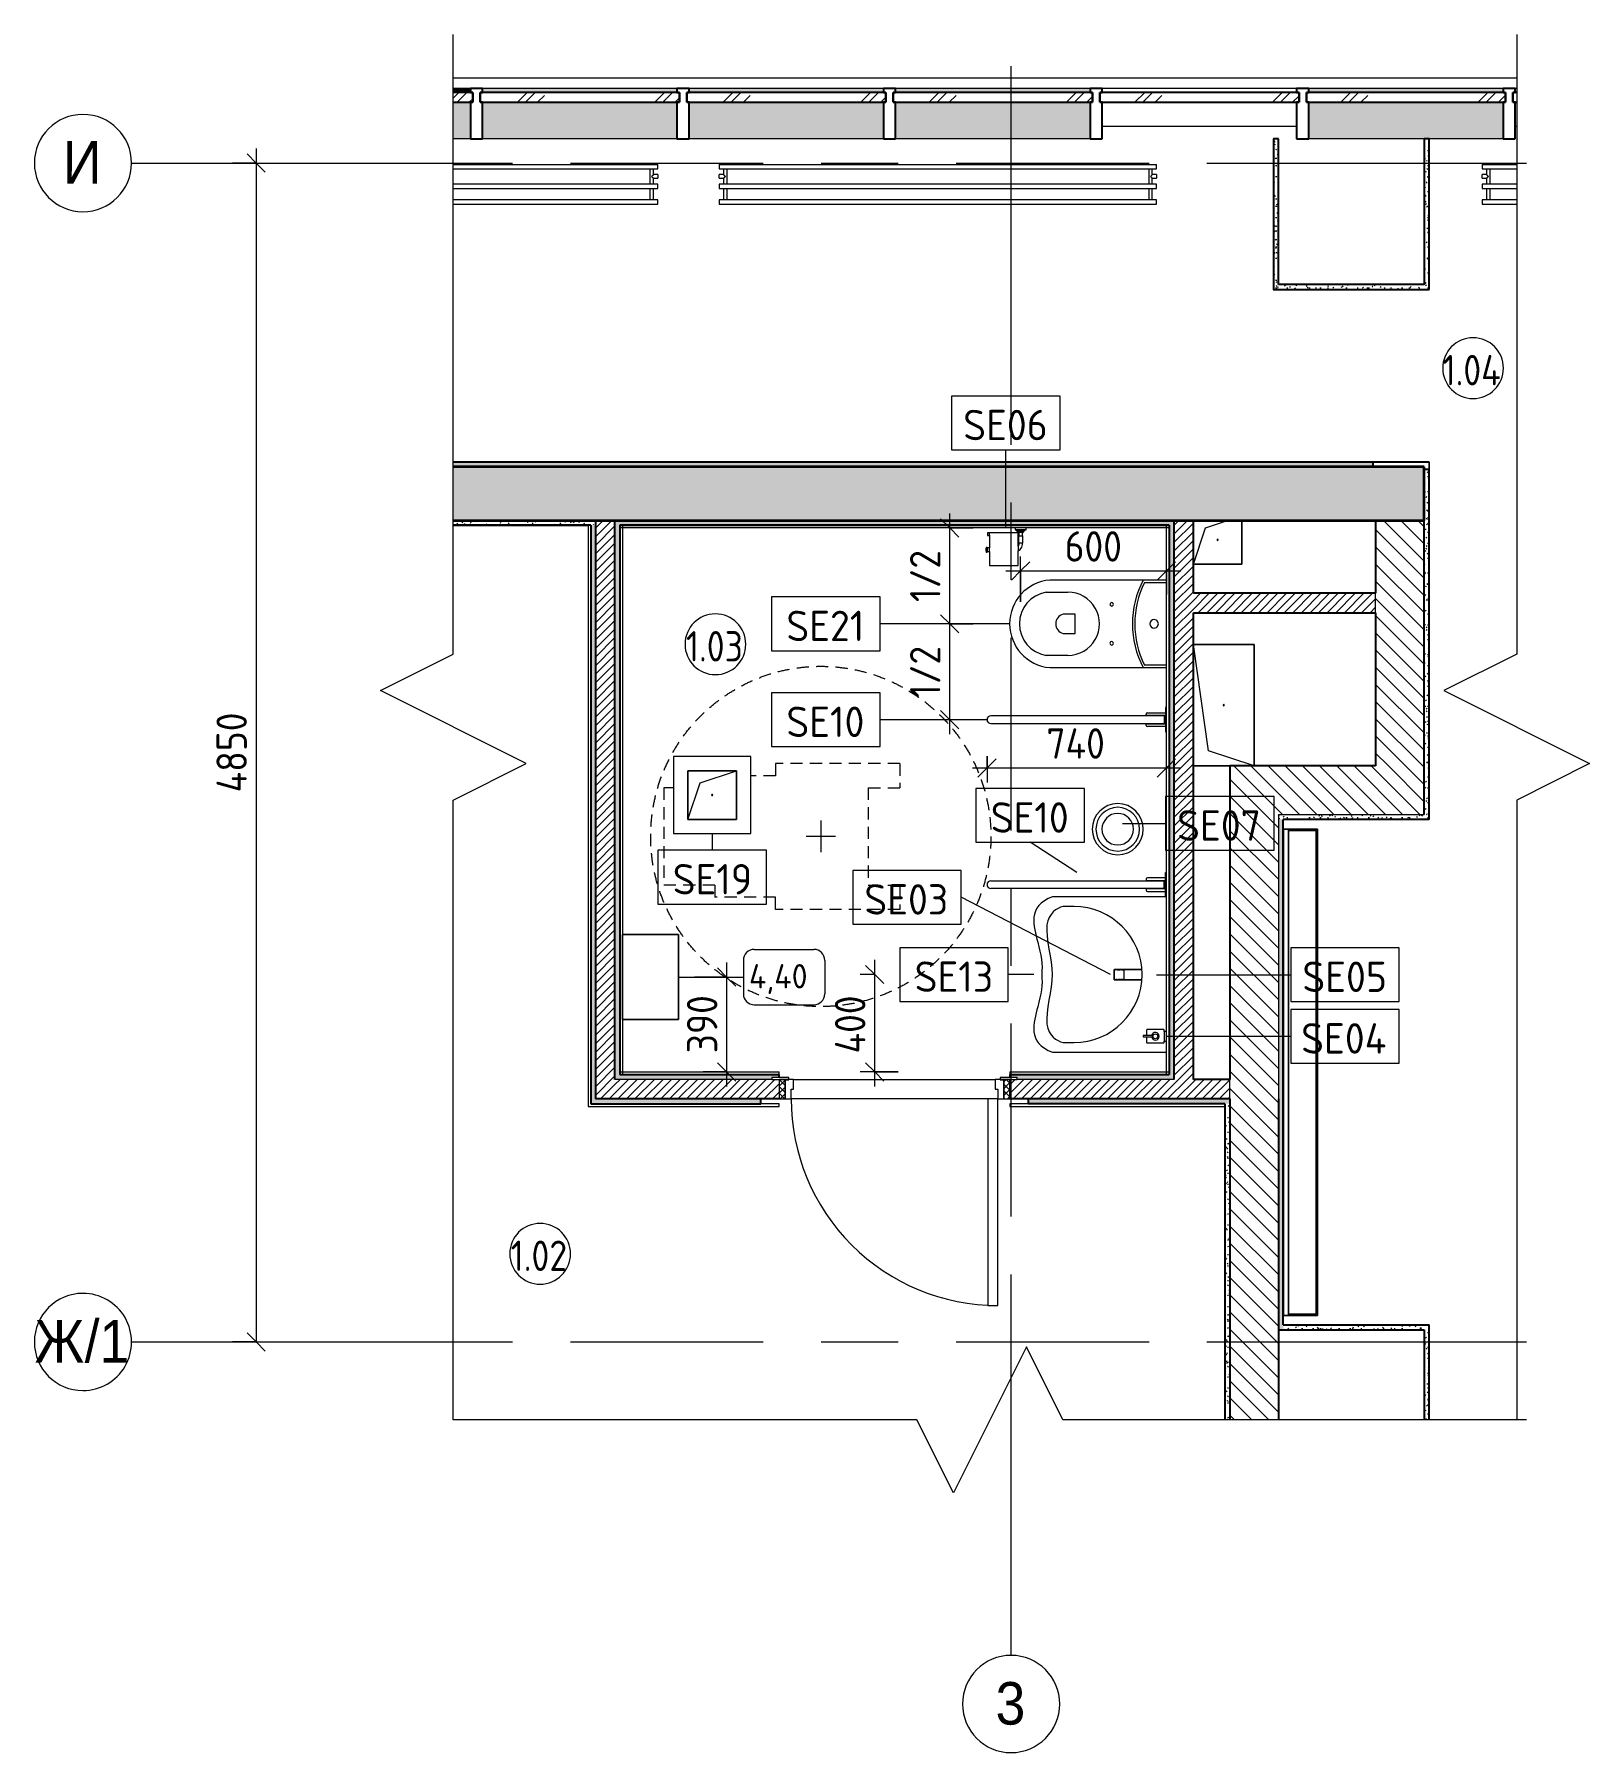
# Model space of a CAD drawing. Header units: millimetres. Extents: x 3991 to 282775, y -8553 to 29560.
# Drawn here: x 3991 to 10391, y 20460 to 27530 of the extents above; entities that cross this region are included whole.
import ezdxf

# ---------------------------------------------------------------- set-up
doc = ezdxf.new("R2010")
doc.units = ezdxf.units.MM
doc.linetypes.add('200_ШТРИХ__ш1_п0_6_', pattern=[80, 50, -30])
doc.linetypes.add('Осевая', pattern=[1587.5, 317.5, -238.125, 793.75, -238.125])
for name, color, linetype, lineweight, true_color in [('0-1', 7, 'Continuous', 9, 0x4994b4), ('A-DETL-GENF-1', 7, 'Continuous', 9, 0x4994b4), ('A-GENM-1', 7, 'Continuous', 9, 0x4994b4), ('A-WALL-1', 7, 'Continuous', 25, 0x3c3c3c), ('A-WALL-2', 7, 'Continuous', 35, 0x3c3c3c), ('A-WALL-FNSH-1', 7, 'Continuous', 15, 0x3c3c3c), ('P-SANR-FIXT-1', 7, 'Continuous', 15, 0x4994b4)]:
    doc.layers.add(name, color=color, linetype=linetype, lineweight=lineweight, true_color=true_color)
for name, color, linetype, lineweight in [('A-ANNO-DIMS', 7, 'Continuous', 9), ('A-ANNO-DIMS-50', 7, 'Continuous', 9), ('A-AREA-IDEN', 7, 'Continuous', 9), ('A-DETL-GENF', 7, 'Continuous', 9), ('A-DOOR', 7, 'Continuous', 9), ('A-DOOR-1', 7, 'Continuous', 15), ('A-DOOR-FRAM', 7, 'Continuous', 15), ('A-DOOR-FRAM-1', 7, 'Continuous', 9), ('A-GENM', 7, 'Continuous', 9), ('A-GLAZ-CURT', 7, 'Continuous', 9), ('A-GLAZ-CURT-1', 7, 'Continuous', 25), ('A-GLAZ-CWMG', 7, 'Continuous', 9), ('A-GLAZ-CWMG-1', 7, 'Continuous', 25), ('A-WALL', 7, 'Continuous', 9), ('I-FURN', 7, 'Continuous', 9), ('I-FURN-1', 7, '200_ШТРИХ__ш1_п0_6_', 15), ('I-FURN-2', 7, '200_ШТРИХ__ш1_п0_6_', 9), ('I-FURN-IDEN', 7, 'Continuous', 9), ('I-WALL', 7, 'Continuous', 9), ('M-EQPM', 7, 'Continuous', 9), ('P-SANR-FIXT-IDEN', 7, 'Continuous', 9), ('Оси', 7, 'Continuous', 9), ('Оси-1', 7, 'Continuous', 20), ('Оси-2', 7, 'Осевая', 9)]:
    doc.layers.add(name, color=color, linetype=linetype, lineweight=lineweight)
doc.styles.add('Arial', font='arial.ttf', dxfattribs={"width": 0.9, "height": 175})
doc.styles.add('GOST Common', font='GOST_Common.ttf', dxfattribs={"height": 100})
doc.styles.add('GOST Common_1', font='GOST_Common.ttf', dxfattribs={"height": 125})
doc.styles.add('GOST Common_2', font='GOST_Common.ttf', dxfattribs={"width": 0.9, "height": 125})
doc.styles.add('ISOCPEUR', font='isocpeur.ttf', dxfattribs={"width": 0.9, "height": 125})
doc.dimstyles.new('ISO-2_5_0_9К_БОЛЬШОЙ', dxfattribs={"dimscale": 304.8, "dimtxt": 124.497647, "dimasz": 0.246063, "dimexe": 0.19685, "dimexo": 0.492126, "dimgap": 0, "dimtad": 1, "dimdec": 0, "dimrnd": 10, "dimzin": 0, "dimdsep": 46, "dimtxsty": 'ISOCPEUR', "dimblk1": 'OBLIQUE', "dimblk2": 'OBLIQUE', "dimsah": 1, "dimcen": 0.09, "dimdle": 0.19685, "dimazin": 0, "dimtfac": 1, "dimtdec": 4, "dimtix": 1, "dimtmove": 0, "dimatfit": 3, "dimfxl": 1, "dimtvp": 1, "dimtolj": 1, "dimtzin": 0, "dimarcsym": 2})
pattern_1 = [(45, (0, 0), (-17.67767, 17.67767), [])]
pattern_2 = [(135, (0, 0), (-35.35534, -35.35534), [])]
pattern_3 = [(0, (0, 0), (60.96, 15.24), [5.029, -40.691, 5.029, -40.691, -243.84]), (0, (0, 0), (60.96, 15.24), [-91.44, 5.029, -86.411, 5.029, -40.691, -106.68]), (0, (0, 0), (60.96, 15.24), [-228.6, 5.029, -25.451, 5.029, -71.171]), (120, (22.86, 7.62), (-43.678227, 45.172909), [5.029, -40.691, 5.029, -40.691, -243.84]), (120, (22.86, 7.62), (-43.678227, 45.172909), [-91.44, 5.029, -86.411, 5.029, -40.691, -106.68]), (120, (22.86, 7.62), (-43.678227, 45.172909), [-228.6, 5.029, -25.451, 5.029, -71.171]), (240, (30.48, 38.1), (-17.281773, -60.412909), [5.029, -40.691, 5.029, -40.691, -243.84]), (240, (30.48, 38.1), (-17.281773, -60.412909), [-91.44, 5.029, -86.411, 5.029, -40.691, -106.68]), (240, (30.48, 38.1), (-17.281773, -60.412909), [-228.6, 5.029, -25.451, 5.029, -71.171])]

msp = doc.modelspace()

# ---------------------------------------------------------------- texts
at = {"layer": 'A-AREA-IDEN', "char_height": 125, "attachment_point": 1, "style": 'GOST Common_2'}
for s, insert, width in [('1.04', (9785.6, 26210.6), 313.861), ('1.03', (6672.3, 25074.6), 303.038), ('1.02', (5951, 22567.1), 303.038)]:
    msp.add_mtext(s, dxfattribs=dict(at, insert=insert, width=width))
at = {"layer": 'I-FURN-IDEN', "insert": (6931.2, 23704.5), "char_height": 100, "width": 332.7, "attachment_point": 1, "style": 'GOST Common'}
msp.add_mtext('4,40', dxfattribs=at)
at = {"layer": 'P-SANR-FIXT-IDEN', "char_height": 125, "attachment_point": 1, "style": 'GOST Common_1'}
for s, insert, width in [('SE06', (7812.9, 25984.9), 444.937), ('SE21', (7085.2, 25158.3), 412.869), ('SE10', (7085.2, 24763.8), 412.869), ('SE10', (7926.1, 24370.2), 412.869), ('SE07', (8693.2, 24337.1), 444.937), ('SE19', (6617.5, 24116.2), 412.869), ('SE03', (7406.1, 24033.2), 444.937), ('SE13', (7613.1, 23715.4), 412.869), ('SE05', (9208.6, 23714.8), 444.937), ('SE04', (9203.6, 23461.3), 456.962)]:
    msp.add_mtext(s, dxfattribs=dict(at, insert=insert, width=width))
at = {"layer": 'Оси', "char_height": 175, "attachment_point": 1, "style": 'Arial'}
for s, insert, width in [('\\fArial|b0|i0|c204|p34|;\\W.9;И', (4108.5, 27090.5), 194.81), ('\\fArial|b0|i0|c204|p34|;\\W.9;Ж', (3992.4, 22240.5), 248.924), ('/1', (4197.7, 22240.5), 227.278), ('\\fArial|b0|i0|c204|p34|;\\W.9;3', (7946.2, 20750.8), 151.519)]:
    msp.add_mtext(s, dxfattribs=dict(at, insert=insert, width=width))

# ---------------------------------------------------------------- blocks, each defined once
blk = doc.blocks.new('Системная панель - Стекло - 40мм-22856067-Фрагмент 1_1')
at = {"layer": 'A-GLAZ-CURT'}
h = blk.add_hatch(dxfattribs=at)
h.set_pattern_fill('FP_2', color=256, style=0, pattern_type=2)
h.set_pattern_definition([(45, (-8835, -27240), (-141.4214, 141.4214), [100, -300]), (45, (-8935, -27290), (-141.4214, 141.4214), [300, -100]), (45, (-8735, -27340), (-141.4214, 141.4214), [100, -300])])
h.paths.add_polyline_path([(410, -40), (410, 0), (-410, 0), (-410, -40), (-249, -40)])
at = {"layer": 'A-GLAZ-CURT-1'}
for p, q in [((410, 0), (-410, 0)), ((-410, 0), (-410, -40)), ((-410, -40), (410, -40)), ((410, -40), (410, 0))]:
    blk.add_line(p, q, dxfattribs=at)
blk = doc.blocks.new('Системная панель - Стекло - 40мм-V1-Фрагмент 1_1')
at = {"layer": 'A-GLAZ-CURT'}
h = blk.add_hatch(dxfattribs=at)
h.set_pattern_fill('FP_3', color=256, style=0, pattern_type=2)
h.set_pattern_definition([(45, (-10535, -27240), (-141.4214, 141.4214), [100, -300]), (45, (-10635, -27290), (-141.4214, 141.4214), [300, -100]), (45, (-10435, -27340), (-141.4214, 141.4214), [100, -300])])
h.paths.add_polyline_path([(-410, -40), (-394.2, -40), (-394.2, 0), (-410, 0)])
at = {"layer": 'A-GLAZ-CURT-1'}
for p, q in [((-394.2, 0), (-410, 0)), ((-410, 0), (-410, -40)), ((-410, -40), (-394.2, -40))]:
    blk.add_line(p, q, dxfattribs=at)
blk = doc.blocks.new('Прямоугольный импост - Импост структурный с накладкой - 160мм-20149069-Фрагмент 1_1')
at = {"layer": 'A-GLAZ-CWMG'}
for p, q in [((9185, 27307), (8385, 27307)), ((9185, 27150), (8385, 27150))]:
    blk.add_line(p, q, dxfattribs=at)
blk = doc.blocks.new('Прямоугольный импост - Импост структурный с накладкой - 160мм-V2-Фрагмент 1_1')
at = {"layer": 'A-GLAZ-CWMG'}
for p, q in [((10090.8, 27307), (10085, 27307)), ((10090.8, 27150), (10085, 27150))]:
    blk.add_line(p, q, dxfattribs=at)
blk = doc.blocks.new('Прямоугольный импост - Импост структурный с накладкой - 190мм-20153693-Фрагмент 1_1')
at = {"layer": 'A-GLAZ-CWMG-1'}
for p, q in [((-25, 40), (-25, 190)), ((-25, 190), (25, 190)), ((25, 190), (25, 40)), ((-15, 40), (-25, 40)), ((-25, -17), (-25, 0)), ((-25, 0), (-15, 0)), ((-15, 0), (-15, 40)), ((15, 40), (15, 0)), ((25, 40), (15, 40)), ((15, 0), (25, 0)), ((25, 0), (25, -17)), ((25, -17), (-25, -17))]:
    blk.add_line(p, q, dxfattribs=at)
blk = doc.blocks.new('Системная панель - Стекло - 40мм-V3-Фрагмент 1_1')
at = {"layer": 'A-GLAZ-CURT'}
h = blk.add_hatch(dxfattribs=at)
h.set_pattern_fill('FP_5', color=256, style=0, pattern_type=2)
h.set_pattern_definition([(45, (-9685, -27240), (-141.4214, 141.4214), [100, -300]), (45, (-9785, -27290), (-141.4214, 141.4214), [300, -100]), (45, (-9585, -27340), (-141.4214, 141.4214), [100, -300])])
h.paths.add_polyline_path([(410, -40), (410, 0), (-410, 0), (-410, -40), (236.9, -40)])
at = {"layer": 'A-GLAZ-CURT-1'}
for p, q in [((410, 0), (-410, 0)), ((-410, 0), (-410, -40)), ((-410, -40), (410, -40)), ((410, -40), (410, 0))]:
    blk.add_line(p, q, dxfattribs=at)
blk = doc.blocks.new('Прямоугольный импост - Импост структурный с накладкой - 190мм-23186023-Фрагмент 1_1')
at = {"layer": 'A-GLAZ-CWMG'}
for points in [[(10035, 27290), (10035, 27307), (9235, 27307), (9235, 27290), (9871.9, 27290)], [(10035, 27100), (10035, 27250), (9235, 27250), (9235, 27100), (9871.9, 27100)]]:
    blk.add_hatch(color=256, dxfattribs=at).paths.add_polyline_path(points)
for p, q in [((10035, 27307), (9235, 27307)), ((9710, 27100), (9235, 27100)), ((10035, 27100), (9730, 27100))]:
    blk.add_line(p, q, dxfattribs=at)
blk = doc.blocks.new('Системная панель - Стекло - 40мм-V4-Фрагмент 1_1')
at = {"layer": 'A-GLAZ-CURT'}
h = blk.add_hatch(dxfattribs=at)
h.set_pattern_fill('FP_6', color=256, style=0, pattern_type=2)
h.set_pattern_definition([(45, (-7985, -27240), (-141.4214, 141.4214), [100, -300]), (45, (-8085, -27290), (-141.4214, 141.4214), [300, -100]), (45, (-7885, -27340), (-141.4214, 141.4214), [100, -300])])
h.paths.add_polyline_path([(410, -40), (410, 0), (-410, 0), (-410, -40), (-66.9, -40)])
at = {"layer": 'A-GLAZ-CURT-1'}
for p, q in [((410, 0), (-410, 0)), ((-410, 0), (-410, -40)), ((-410, -40), (410, -40)), ((410, -40), (410, 0))]:
    blk.add_line(p, q, dxfattribs=at)
blk = doc.blocks.new('Прямоугольный импост - Импост структурный с накладкой - 190мм-V5-Фрагмент 1_1')
at = {"layer": 'A-GLAZ-CWMG'}
for points in [[(8335, 27290), (8335, 27307), (7535, 27307), (7535, 27290), (7868.1, 27290)], [(8335, 27100), (8335, 27250), (7535, 27250), (7535, 27100), (7868.1, 27100)]]:
    blk.add_hatch(color=256, dxfattribs=at).paths.add_polyline_path(points)
for p, q in [((8335, 27307), (7535, 27307)), ((8335, 27100), (7535, 27100))]:
    blk.add_line(p, q, dxfattribs=at)
blk = doc.blocks.new('Системная панель - Стекло - 40мм-V6-Фрагмент 1_1')
at = {"layer": 'A-GLAZ-CURT'}
h = blk.add_hatch(dxfattribs=at)
h.set_pattern_fill('FP_7', color=256, style=0, pattern_type=2)
h.set_pattern_definition([(45, (-7135, -27240), (-141.4214, 141.4214), [100, -300]), (45, (-7235, -27290), (-141.4214, 141.4214), [300, -100]), (45, (-7035, -27340), (-141.4214, 141.4214), [100, -300])])
h.paths.add_polyline_path([(410, -40), (410, 0), (-410, 0), (-410, -40), (115.1, -40)])
at = {"layer": 'A-GLAZ-CURT-1'}
for p, q in [((410, 0), (-410, 0)), ((-410, 0), (-410, -40)), ((-410, -40), (410, -40)), ((410, -40), (410, 0))]:
    blk.add_line(p, q, dxfattribs=at)
blk = doc.blocks.new('Системная панель - Стекло - 40мм-V7-Фрагмент 1_1')
at = {"layer": 'A-GLAZ-CURT'}
h = blk.add_hatch(dxfattribs=at)
h.set_pattern_fill('FP_8', color=256, style=0, pattern_type=2)
h.set_pattern_definition([(45, (-5435, -27240), (-141.4214, 141.4214), [100, -300]), (45, (-5535, -27290), (-141.4214, 141.4214), [300, -100]), (45, (-5335, -27340), (-141.4214, 141.4214), [100, -300])])
h.paths.add_polyline_path([(410, -40), (410, 0), (329.7, 0), (329.7, -40)])
at = {"layer": 'A-GLAZ-CURT-1'}
for p, q in [((410, 0), (329.7, 0)), ((329.7, -40), (410, -40)), ((410, -40), (410, 0))]:
    blk.add_line(p, q, dxfattribs=at)
blk = doc.blocks.new('Прямоугольный импост - Импост структурный с накладкой - 190мм-V8-Фрагмент 1_1')
at = {"layer": 'A-GLAZ-CWMG'}
for points in [[(5714.7, 27290), (5785, 27290), (5785, 27307), (5714.7, 27307)], [(5714.7, 27100), (5785, 27100), (5785, 27250), (5714.7, 27250)]]:
    blk.add_hatch(color=256, dxfattribs=at).paths.add_polyline_path(points)
for p, q in [((5785, 27307), (5714.7, 27307)), ((5785, 27100), (5714.7, 27100))]:
    blk.add_line(p, q, dxfattribs=at)
blk = doc.blocks.new('110_Дверь_СКБ_1Ст_Внутренняя1 - Д-8т 950x2100h_СУ-31746493-Фрагмент 1_1')
at = {"layer": 'A-DOOR'}
h = blk.add_hatch(dxfattribs=at)
h.set_pattern_fill('FP_9', color=256, style=0, pattern_type=2)
h.set_pattern_definition([(135, (1826.41, 104.685), (-14.14214, -14.14214), []), (225, (1826.41, 104.685), (14.14214, -14.14214), [])])
h.paths.add_polyline_path([(487.5, 40), (462.5, 40), (462.5, -40), (487.5, -40)])
at = {"layer": 'A-DOOR-FRAM-1'}
h = blk.add_hatch(dxfattribs=at)
h.set_pattern_fill('FP_10', color=256, style=0, pattern_type=2)
h.set_pattern_definition([(45, (-296.384, 104.685), (-14.1421, 14.1421), []), (135, (-296.384, 104.685), (-14.1421, -14.1421), [])])
h.paths.add_polyline_path([(-437.5, 40), (-462.5, 40), (-462.5, -40), (-437.5, -40)])
at = {"layer": 'A-DOOR'}
blk.add_arc((-412.5, 40), 850, 360, 90, dxfattribs=at)
at = {"layer": 'A-DOOR-1'}
for p, q in [((-412.5, 890), (-412.5, 40)), ((-372.5, 890), (-412.5, 890)), ((-372.5, 40), (-372.5, 890)), ((-412.5, 40), (-372.5, 40))]:
    blk.add_line(p, q, dxfattribs=at)
at = {"layer": 'A-DOOR-FRAM'}
for p, q in [((-437.5, 40), (-462.5, 40)), ((-462.5, 40), (-462.5, -40)), ((-412.5, 40), (-437.5, 40)), ((-437.5, 40), (-437.5, -40)), ((-437.5, -40), (-437.5, 40)), ((-412.5, 0), (-412.5, 40)), ((-402.5, 0), (-412.5, 0)), ((-402.5, -40), (-402.5, 0)), ((437.5, 0), (427.5, 0)), ((427.5, 0), (427.5, -40)), ((437.5, 40), (437.5, 0)), ((462.5, 40), (437.5, 40)), ((462.5, -40), (462.5, 40)), ((487.5, 40), (462.5, 40)), ((462.5, 40), (462.5, -40)), ((487.5, -40), (487.5, 40)), ((-422.5, -40), (-492.5, -40)), ((-492.5, -40), (-492.5, -48)), ((-492.5, -48), (-422.5, -48)), ((-462.5, -40), (-437.5, -40)), ((-422.5, -39), (-437.5, -39)), ((-437.5, -39), (-437.5, -40)), ((-437.5, -40), (-402.5, -40)), ((-437.5, -40), (-422.5, -40)), ((-422.5, -40), (-422.5, -39)), ((-422.5, -48), (-422.5, -40)), ((427.5, -40), (462.5, -40)), ((462.5, -39), (447.5, -39)), ((447.5, -39), (447.5, -40)), ((447.5, -40), (462.5, -40)), ((517.5, -40), (447.5, -40)), ((447.5, -40), (447.5, -48)), ((447.5, -48), (517.5, -48)), ((462.5, -40), (462.5, -39)), ((462.5, -40), (487.5, -40)), ((517.5, -48), (517.5, -40))]:
    blk.add_line(p, q, dxfattribs=at)
blk = doc.blocks.new('GM_Отверстие прямоугольное _в плите_ - Отверстие-21608348-Фрагмент 1_1')
at = {"layer": 'A-GENM'}
for p, q in [((-250, -25), (-250, 125)), ((-250, 125), (-250, -25)), ((-187.5, 62.5), (250, 125)), ((250, 125), (250, -125)), ((250, -125), (250, 125)), ((-250, -125), (-187.5, 62.5)), ((250, -125), (-250, -125)), ((-250, -125), (250, -125))]:
    blk.add_line(p, q, dxfattribs=at)
for start, end in [(360, 180), (180, 360)]:
    blk.add_arc((0, 0), 2.5, start, end, dxfattribs=at)
blk = doc.blocks.new('GM_Отверстие прямоугольное _в плите_ - Отверстие-21604341-Фрагмент 1_1')
at = {"layer": 'A-GENM'}
for p, q in [((-50, 50), (40, 80)), ((100, 80), (100, -100)), ((100, -100), (100, 80)), ((-100, -100), (-50, 50)), ((100, -100), (-100, -100)), ((-100, -100), (100, -100))]:
    blk.add_line(p, q, dxfattribs=at)
for start, end in [(360, 180), (180, 360)]:
    blk.add_arc((0, 0), 2.5, start, end, dxfattribs=at)
blk = doc.blocks.new('Системная панель - Стекло - 40мм-V9-Фрагмент 1_1')
at = {"layer": 'A-GLAZ-CURT'}
h = blk.add_hatch(dxfattribs=at)
h.set_pattern_fill('FP_11', color=256, style=0, pattern_type=2)
h.set_pattern_definition([(45, (-6285, -27240), (-141.4214, 141.4214), [100, -300]), (45, (-6385, -27290), (-141.4214, 141.4214), [300, -100]), (45, (-6185, -27340), (-141.4214, 141.4214), [100, -300])])
h.paths.add_polyline_path([(297.2, -40), (410, -40), (410, 0), (-410, 0), (-410, -40), (-370.7, -40)])
at = {"layer": 'A-GLAZ-CURT-1'}
for p, q in [((410, 0), (-410, 0)), ((-410, 0), (-410, -40)), ((-410, -40), (410, -40)), ((410, -40), (410, 0))]:
    blk.add_line(p, q, dxfattribs=at)
blk = doc.blocks.new('132_МГН_Поручень для унитаза_тип откидной - ПР 1Р-18611699-Фрагмент 1_1')
at = {"layer": 'A-GENM-1'}
for p, q in [((-16, 722), (-16, 9.5)), ((16, 9.5), (16, 722)), ((-28.2, 3), (-28.2, 78)), ((-23.2, 83), (-17, 83)), ((-17, 83), (-17, 3)), ((17, 83), (23.2, 83)), ((17, 3), (17, 83)), ((28.2, 78), (28.2, 3)), ((-50, 3), (-50, 0)), ((50, 3), (-50, 3)), ((-17, 3), (-28.2, 3)), ((-16, 9.5), (-16.6, 8.9)), ((-16.6, 8.9), (-16.6, 4.2)), ((16, 9.5), (-16, 9.5)), ((16, 9.5), (16.6, 8.9)), ((16.6, 8.9), (16.6, 4.2)), ((28.2, 3), (17, 3)), ((50, 0), (50, 3))]:
    blk.add_line(p, q, dxfattribs=at)
for centre, radius, start, end in [((0, 722), 16, 90, 180), ((0, 722), 16, 0, 90), ((-23.2, 78), 5, 90, 180), ((23.2, 78), 5, 0, 90), ((-15.3, 4.2), 1.24, 180, 270), ((15.3, 4.2), 1.24, 270, 360)]:
    blk.add_arc(centre, radius, start, end, dxfattribs=at)
blk = doc.blocks.new('GM_Отверстие прямоугольное _в плите_ - Отверстие-V10-Фрагмент 1_1')
at = {"layer": 'A-GENM'}
for p, q in [((-100, -100), (-100, 100)), ((-100, 100), (100, 100)), ((100, 100), (-100, 100)), ((-100, 100), (-100, -100)), ((-50, 50), (100, 100)), ((100, 100), (100, -100)), ((100, -100), (100, 100)), ((-100, -100), (-50, 50)), ((100, -100), (-100, -100)), ((-100, -100), (100, -100))]:
    blk.add_line(p, q, dxfattribs=at)
for start, end in [(360, 180), (180, 360)]:
    blk.add_arc((0, 0), 2.5, start, end, dxfattribs=at)
blk = doc.blocks.new('FRT_2D_Символ _разворот МГН_1 - D1_4_Символ доступности разворота МГН _360__-18618045-Фрагмент 1_1')
at = {"layer": 'I-FURN'}
for p, q in [((-65, 0), (65, 0)), ((0, 60.4), (0, -59.6))]:
    blk.add_line(p, q, dxfattribs=at)
at = {"layer": 'I-FURN-1'}
for p, q in [((-300, 325.4), (-300, -185.8)), ((-300, 325.4), (-200, 325.4)), ((-200, 195.4), (-200, 325.4)), ((200, 325.4), (300, 325.4)), ((200, 195.4), (200, 325.4)), ((300, 325.4), (300, -185.8)), ((-200, 195.4), (200, 195.4)), ((-300, -185.8), (-250, -185.8)), ((-250, -185.8), (-250, -288.4)), ((300, -185.8), (250, -185.8)), ((250, -185.8), (250, -435.8)), ((200, -435.8), (250, -435.8)), ((200, -435.8), (200, -645.8)), ((-200, -605.4), (-200, -645.8)), ((-200, -645.8), (200, -645.8))]:
    blk.add_line(p, q, dxfattribs=at)
at = {"layer": 'I-FURN-2'}
blk.add_circle((0, 0), 700, dxfattribs=at)
blk = doc.blocks.new('Бизиборд лего 2 - бизиборд 1_21б-32005728-Фрагмент 1_1')
at = {"layer": 'I-FURN'}
for p, q in [((1000, 140), (-1000, 140)), ((-1000, 140), (-1000, 20)), ((-1000, 20), (-1000, 140)), ((-1000, 140), (1000, 140)), ((1000, 140), (-1000, 140)), ((-1000, 140), (-1000, 20)), ((-1000, 20), (-1000, 140)), ((-1000, 140), (1000, 140)), ((-995, 20), (-995, 135)), ((-995, 135), (995, 135)), ((995, 135), (-995, 135)), ((-995, 135), (-995, 20)), ((995, 135), (995, 20)), ((995, 20), (995, 135)), ((1000, 20), (1000, 140)), ((1000, 140), (1000, 20)), ((1000, 20), (1000, 140)), ((1000, 140), (1000, 20)), ((-1000, 20), (-995, 20)), ((-995, 20), (-1000, 20)), ((-1000, 20), (-995, 20)), ((-995, 20), (-1000, 20)), ((1000, 20), (-1000, 20)), ((-1000, 20), (-1000, 0)), ((-1000, 0), (-1000, 20)), ((-1000, 20), (995, 20)), ((-1000, 0), (1000, 0)), ((1000, 0), (-1000, 0)), ((-995, 20), (995, 20)), ((995, 20), (-995, 20)), ((995, 20), (1000, 20)), ((1000, 20), (995, 20)), ((995, 20), (1000, 20)), ((1000, 20), (995, 20)), ((995, 20), (1000, 20)), ((1000, 0), (1000, 20)), ((1000, 20), (1000, 0))]:
    blk.add_line(p, q, dxfattribs=at)
blk = doc.blocks.new('radiator_prado_classic_z_tip_30_po exemplyaru - Classic Z Тип 30-500-30677905-Фрагмент 1_1')
at = {"layer": 'M-EQPM'}
for p, q in [((1800, 228), (1657.7, 228)), ((1800, 210), (1800, 228)), ((1657.7, 210), (1800, 210)), ((1800, 164), (1657.7, 164)), ((1657.7, 146), (1800, 146)), ((1767.5, 210), (1767.5, 164)), ((1767.5, 146), (1767.5, 82)), ((1782.5, 164), (1782.5, 210)), ((1782.5, 121.5), (1782.5, 146)), ((1800, 146), (1800, 164)), ((1800, 82), (1657.7, 82)), ((1800, 121.5), (1782.5, 121.5)), ((1782.5, 82), (1782.5, 106.5)), ((1782.5, 106.5), (1800, 106.5)), ((1800, 121.5), (1800, 106.5)), ((1800, 64), (1800, 82)), ((1800, 64), (1657.7, 64))]:
    blk.add_line(p, q, dxfattribs=at)
for points, knots in [([(1775, 114), (1775.5, 114.5), (1776.4, 115.4), (1777.6, 116.6), (1778.4, 117.4), (1778.9, 117.9), (1779.2, 118.2), (1779.5, 118.5), (1779.8, 118.8), (1780.1, 119.2), (1780.4, 119.4), (1780.7, 119.7), (1781, 120), (1781.3, 120.3), (1781.5, 120.5), (1781.7, 120.7), (1781.9, 120.9), (1782.1, 121.1), (1782.2, 121.2), (1782.3, 121.3), (1782.5, 121.5), (1782.5, 121.5), (1782.5, 121.5)], [0, 0, 0, 0, 0.142857, 0.285714, 0.357143, 0.392857, 0.428571, 0.464286, 0.5, 0.535714, 0.571429, 0.607143, 0.642857, 0.678571, 0.714286, 0.75, 0.785714, 0.821429, 0.857143, 0.892857, 0.928571, 1, 1, 1, 1]), ([(1782.5, 106.5), (1782.5, 106.5), (1782.5, 106.5), (1782.3, 106.7), (1782.2, 106.8), (1782.1, 106.9), (1781.9, 107.1), (1781.7, 107.3), (1781.5, 107.5), (1781.3, 107.7), (1781, 108), (1780.7, 108.3), (1780.4, 108.6), (1780.1, 108.8), (1779.7, 109.3), (1779.3, 109.7), (1778.9, 110.1), (1778.4, 110.6), (1777.6, 111.4), (1776.4, 112.6), (1775.5, 113.5), (1775, 114)], [0, 0, 0, 0, 0.071429, 0.107143, 0.142857, 0.178571, 0.214286, 0.25, 0.285714, 0.321429, 0.357143, 0.392857, 0.428571, 0.464286, 0.5, 0.571429, 0.607143, 0.642857, 0.714286, 0.857143, 1, 1, 1, 1])]:
    blk.add_open_spline(points, degree=3, knots=knots, dxfattribs=at)
blk = doc.blocks.new('radiator_prado_classic_z_tip_30_po exemplyaru - Classic Z Тип 30-500-V11-Фрагмент 1_1')
at = {"layer": 'M-EQPM'}
for p, q in [((0, 228), (0, 210)), ((1800, 228), (0, 228)), ((1800, 210), (1800, 228)), ((0, 210), (1800, 210)), ((1800, 164), (0, 164)), ((0, 164), (0, 146)), ((0, 146), (1800, 146)), ((17.5, 210), (17.5, 164)), ((17.5, 146), (17.5, 121.5)), ((32.5, 164), (32.5, 210)), ((32.5, 82), (32.5, 146)), ((1767.5, 210), (1767.5, 164)), ((1767.5, 146), (1767.5, 82)), ((1782.5, 164), (1782.5, 210)), ((1782.5, 121.5), (1782.5, 146)), ((1800, 146), (1800, 164)), ((17.5, 121.5), (0, 121.5)), ((0, 106.5), (0, 121.5)), ((0, 106.5), (17.5, 106.5)), ((1800, 82), (0, 82)), ((0, 82), (0, 64)), ((17.5, 106.5), (17.5, 82)), ((1800, 121.5), (1782.5, 121.5)), ((1782.5, 82), (1782.5, 106.5)), ((1782.5, 106.5), (1800, 106.5)), ((1800, 121.5), (1800, 106.5)), ((1800, 64), (1800, 82)), ((1800, 64), (0, 64))]:
    blk.add_line(p, q, dxfattribs=at)
for points, knots in [([(25, 114), (24.5, 114.5), (23.6, 115.4), (22.4, 116.6), (21.6, 117.4), (21.1, 117.9), (20.8, 118.2), (20.5, 118.5), (20.2, 118.8), (19.8, 119.1), (19.6, 119.4), (19.3, 119.7), (19, 120), (18.7, 120.3), (18.5, 120.5), (18.3, 120.7), (18.1, 120.9), (17.9, 121.1), (17.8, 121.2), (17.7, 121.3), (17.5, 121.5), (17.5, 121.5), (17.5, 121.5)], [0, 0, 0, 0, 0.142857, 0.285714, 0.357143, 0.392857, 0.428571, 0.464286, 0.5, 0.535714, 0.571429, 0.607143, 0.642857, 0.678571, 0.714286, 0.75, 0.785714, 0.821429, 0.857143, 0.892857, 0.928571, 1, 1, 1, 1]), ([(17.5, 106.5), (17.5, 106.5), (17.5, 106.5), (17.7, 106.7), (17.8, 106.8), (17.9, 106.9), (18.1, 107.1), (18.3, 107.3), (18.5, 107.5), (18.7, 107.7), (19, 108), (19.3, 108.3), (19.6, 108.6), (19.8, 108.9), (20.3, 109.3), (20.7, 109.7), (21.1, 110.1), (21.6, 110.6), (22.4, 111.4), (23.6, 112.6), (24.5, 113.5), (25, 114)], [0, 0, 0, 0, 0.071429, 0.107143, 0.142857, 0.178571, 0.214286, 0.25, 0.285714, 0.321429, 0.357143, 0.392857, 0.428571, 0.464286, 0.5, 0.571429, 0.607143, 0.642857, 0.714286, 0.857143, 1, 1, 1, 1]), ([(1775, 114), (1775.5, 114.5), (1776.4, 115.4), (1777.6, 116.6), (1778.4, 117.4), (1778.9, 117.9), (1779.2, 118.2), (1779.5, 118.5), (1779.8, 118.8), (1780.1, 119.2), (1780.4, 119.4), (1780.7, 119.7), (1781, 120), (1781.3, 120.3), (1781.5, 120.5), (1781.7, 120.7), (1781.9, 120.9), (1782.1, 121.1), (1782.2, 121.2), (1782.3, 121.3), (1782.5, 121.5), (1782.5, 121.5), (1782.5, 121.5)], [0, 0, 0, 0, 0.142857, 0.285714, 0.357143, 0.392857, 0.428571, 0.464286, 0.5, 0.535714, 0.571429, 0.607143, 0.642857, 0.678571, 0.714286, 0.75, 0.785714, 0.821429, 0.857143, 0.892857, 0.928571, 1, 1, 1, 1]), ([(1782.5, 106.5), (1782.5, 106.5), (1782.5, 106.5), (1782.3, 106.7), (1782.2, 106.8), (1782.1, 106.9), (1781.9, 107.1), (1781.7, 107.3), (1781.5, 107.5), (1781.3, 107.7), (1781, 108), (1780.7, 108.3), (1780.4, 108.6), (1780.1, 108.8), (1779.7, 109.3), (1779.3, 109.7), (1778.9, 110.1), (1778.4, 110.6), (1777.6, 111.4), (1776.4, 112.6), (1775.5, 113.5), (1775, 114)], [0, 0, 0, 0, 0.071429, 0.107143, 0.142857, 0.178571, 0.214286, 0.25, 0.285714, 0.321429, 0.357143, 0.392857, 0.428571, 0.464286, 0.5, 0.571429, 0.607143, 0.642857, 0.714286, 0.857143, 1, 1, 1, 1])]:
    blk.add_open_spline(points, degree=3, knots=knots, dxfattribs=at)
blk = doc.blocks.new('radiator_prado_classic_z_tip_30_po exemplyaru - Classic Z Тип 30-500-V12-Фрагмент 1_1')
at = {"layer": 'M-EQPM'}
for p, q in [((0, 228), (0, 210)), ((840.9, 228), (0, 228)), ((0, 210), (840.9, 210)), ((840.9, 164), (0, 164)), ((0, 164), (0, 146)), ((0, 146), (840.9, 146)), ((17.5, 210), (17.5, 164)), ((17.5, 146), (17.5, 121.5)), ((32.5, 164), (32.5, 210)), ((32.5, 82), (32.5, 146)), ((17.5, 121.5), (0, 121.5)), ((0, 106.5), (0, 121.5)), ((0, 106.5), (17.5, 106.5)), ((840.9, 82), (0, 82)), ((0, 82), (0, 64)), ((17.5, 106.5), (17.5, 82)), ((840.9, 64), (0, 64))]:
    blk.add_line(p, q, dxfattribs=at)
for points, knots in [([(25, 114), (24.5, 114.5), (23.6, 115.4), (22.4, 116.6), (21.6, 117.4), (21.1, 117.9), (20.8, 118.2), (20.5, 118.5), (20.2, 118.8), (19.8, 119.1), (19.6, 119.4), (19.3, 119.7), (19, 120), (18.7, 120.3), (18.5, 120.5), (18.3, 120.7), (18.1, 120.9), (17.9, 121.1), (17.8, 121.2), (17.7, 121.3), (17.5, 121.5), (17.5, 121.5), (17.5, 121.5)], [0, 0, 0, 0, 0.142857, 0.285714, 0.357143, 0.392857, 0.428571, 0.464286, 0.5, 0.535714, 0.571429, 0.607143, 0.642857, 0.678571, 0.714286, 0.75, 0.785714, 0.821429, 0.857143, 0.892857, 0.928571, 1, 1, 1, 1]), ([(17.5, 106.5), (17.5, 106.5), (17.5, 106.5), (17.7, 106.7), (17.8, 106.8), (17.9, 106.9), (18.1, 107.1), (18.3, 107.3), (18.5, 107.5), (18.7, 107.7), (19, 108), (19.3, 108.3), (19.6, 108.6), (19.8, 108.9), (20.3, 109.3), (20.7, 109.7), (21.1, 110.1), (21.6, 110.6), (22.4, 111.4), (23.6, 112.6), (24.5, 113.5), (25, 114)], [0, 0, 0, 0, 0.071429, 0.107143, 0.142857, 0.178571, 0.214286, 0.25, 0.285714, 0.321429, 0.357143, 0.392857, 0.428571, 0.464286, 0.5, 0.571429, 0.607143, 0.642857, 0.714286, 0.857143, 1, 1, 1, 1])]:
    blk.add_open_spline(points, degree=3, knots=knots, dxfattribs=at)
blk = doc.blocks.new('WC Seat_2 with Cistern-Wall Based - SE21-33486978-Фрагмент 1_1')
at = {"layer": 'P-SANR-FIXT-1'}
for p, q in [((-5, 410.5), (-5, 500.5)), ((255, 500.5), (255, 410.5)), ((-55, 485.5), (-55, 100.5)), ((85, 430.5), (85, 380.5)), ((165, 380.5), (165, 430.5)), ((305, 100.5), (305, 485.5)), ((85, 380.5), (165, 380.5)), ((-55, 100.5), (-55, 5.5)), ((-45, 5.5), (-45, 95.6)), ((295, 95.6), (295, 5.5)), ((305, 5.5), (305, 100.5))]:
    blk.add_line(p, q, dxfattribs=at)
for centre, radius, start, end in [((125, 469.8), 180.7, 4.97911, 175.02089), ((125, 478.7), 131.8, 9.52728, 170.47272), ((125, 418.8), 41.7, 16.2602, 163.7398), ((125, 410.5), 130, 180, 360), ((45, 230.5), 7.5, 0, 180), ((45, 230.5), 7.5, 180, 360), ((205, 230.5), 7.5, 0, 180), ((205, 230.5), 7.5, 180, 360), ((125, -237), 382.5, 61.92751, 118.07249), ((125, -247), 382.5, 63.6122, 116.3878), ((125, 55.5), 17.5, 0, 180), ((125, 55.5), 17.5, 180, 360)]:
    blk.add_arc(centre, radius, start, end, dxfattribs=at)
blk = doc.blocks.new('мусорная корзина - Round_ Metal-30590745-Фрагмент 1_1')
at = {"layer": 'P-SANR-FIXT-1'}
for radius, start, end in [(105, 0, 180), (90, 360, 180), (105, 180, 360), (90, 180, 360), (65, 0, 180), (65, 180, 360)]:
    blk.add_arc((0, 0), radius, start, end, dxfattribs=at)
blk = doc.blocks.new('TOY_Диспансер мыло - Дозатор Elegance new 11654 019001 хром-30593950-Фрагмент 1_1')
at = {"layer": 'A-GENM-1'}
for p, q in [((97.5, 84.7), (97.5, 17)), ((122.2, 86.7), (99.5, 86.7)), ((122.2, 86.7), (102.9, 86.7)), ((127.9, 101.6), (122.2, 101.6)), ((122.2, 101.6), (122.2, 86.7)), ((122.2, 87.7), (122.2, 60.3)), ((127.9, 86.7), (127.9, 101.6)), ((127.9, 60.3), (127.9, 87.7)), ((146.9, 86.7), (127.9, 86.7)), ((150.5, 86.7), (127.9, 86.7)), ((152.5, 17), (152.5, 84.7)), ((99.5, 15), (105, 15)), ((145, 15), (105, 15)), ((105, 15), (105, 5.5)), ((145, 5.5), (145, 15)), ((145, 15), (150.5, 15))]:
    blk.add_line(p, q, dxfattribs=at)
blk.add_circle((125, 50.7), 10, dxfattribs=at)
for centre, radius, start, end in [((99.5, 84.7), 2, 90, 180), ((150.5, 84.7), 2, 360, 90), ((99.5, 17), 2, 180, 270), ((125, 50.7), 15.7, 100.43534, 79.36502), ((150.5, 17), 2, 270, 360)]:
    blk.add_arc(centre, radius, start, end, dxfattribs=at)
blk = doc.blocks.new('смеситель для раковины - Default-30607276-Фрагмент 1_1')
at = {"layer": '0-1'}
for p, q in [((-20.4, -97.4), (-20.3, -110)), ((-19.8, -111.8), (19.8, -111.8)), ((20.3, -110), (20.4, -97.4)), ((-19.8, -151.6), (19.7, -151.6))]:
    blk.add_line(p, q, dxfattribs=at)
at = {"layer": '0-1', "flags": 128}
for points in [[(-21.1, -37.8), (-21.1, -63.3), (-21.1, -93.2)], [(20.8, -150.6), (20.7, -150.2), (20.7, -148.7), (20.8, -147.4), (20.8, -146.2), (20.9, -129.6), (21.1, -62.9), (21.1, -88)], [(21.1, -37.8), (21, -77.4), (21, -111.4)], [(-20.7, -150.6), (-20.7, -150.2), (-20.7, -149.2), (-20.7, -148.3), (-20.7, -146.9), (-20.7, -145.4), (-20.8, -134.7), (-21.1, -93.2)], [(20.9, -146.2), (20.9, -147.7), (20.8, -148.8), (20.8, -149.8), (20.8, -150.4), (20.7, -151.2), (20.5, -151.4), (20.3, -151.5), (20.1, -151.6), (19.7, -151.6)]]:
    blk.add_lwpolyline(points, dxfattribs=at)
at = {"layer": 'P-SANR-FIXT-1'}
for p, q in [((-21, -151.6), (-21, -37.8)), ((21, -37.8), (21, -151.6)), ((-19.8, -111.9), (-19.7, -144)), ((19.7, -144), (19.8, -111.9)), ((20, -126.2), (19.9, -131)), ((19.9, -133.6), (19.9, -136.7)), ((19.9, -140.7), (19.9, -143.1)), ((20, -108.6), (20, -111.3)), ((20, -113.5), (20, -115.7)), ((21, -151.6), (-21, -151.6))]:
    blk.add_line(p, q, dxfattribs=at)
at = {"layer": 'P-SANR-FIXT-1', "flags": 128}
for points in [[(-21.1, -88.1), (-20.9, -138.9), (-20.9, -145.3), (-20.8, -150.2), (-20.7, -149.4), (-20.7, -143.7), (-20.8, -118.3), (-21, -67.6), (-21.1, -42.2), (-21.1, -37.8)], [(21.1, -37.8), (21.1, -42.2), (21, -67.6), (20.8, -118.3), (20.7, -143.7), (20.7, -149.4), (20.8, -150.2), (20.9, -145.3), (20.9, -138.9), (21.1, -88.1)], [(-20, -119.8), (-20, -111), (-20, -109.4)], [(-19.9, -138.3), (-19.9, -133.8), (-19.9, -125.8)], [(20, -117.9), (20, -119.9), (20, -123.6)]]:
    blk.add_lwpolyline(points, dxfattribs=at)
at = {"layer": 'P-SANR-FIXT-1'}
for centre, major_axis, ratio, start_param, end_param in [((-19.8, -109.7), (0.5, 0.002), 0.095848, 1.570429, 2.347364), ((19.8, -109.7), (-0.5, 0.002), 0.095846, 3.935935, 4.712983)]:
    blk.add_ellipse(centre, major_axis=major_axis, ratio=ratio, start_param=start_param, end_param=end_param, dxfattribs=at)
for points, knots in [([(-21.4, -37.6), (-21.4, -38.2), (-21.4, -39.9), (-21.3, -42.6), (-21.3, -45.9), (-21.3, -49.3), (-21.3, -52.8), (-21.2, -55.7), (-21.2, -58), (-21.2, -59.8), (-21.2, -61.5), (-21.2, -63.9), (-21.2, -66.8), (-21.2, -70.4), (-21.2, -73.9), (-21.1, -77.5), (-21.1, -82.2), (-21.1, -85.7), (-21.1, -88.1)], [0.3936565, 0.3936565, 0.3936565, 0.3936565, 0.4166667, 0.4583333, 0.5, 0.5416667, 0.5833333, 0.625, 0.6458333, 0.6666667, 0.6875, 0.7083333, 0.75, 0.7916667, 0.8333333, 0.875, 0.9166667, 1, 1, 1, 1]), ([(-20.9, -37.8), (-20.9, -38.4), (-20.9, -39.8), (-20.9, -41.4), (-20.8, -42.8), (-20.8, -44.1), (-20.8, -45.8), (-20.8, -48.6), (-20.7, -53.5), (-20.6, -60.7), (-20.6, -68.9), (-20.5, -76.5), (-20.5, -85.7), (-20.4, -92.7), (-20.4, -97.4)], [0.25, 0.25, 0.25, 0.25, 0.2777778, 0.3055556, 0.3194444, 0.3333333, 0.3611111, 0.3888889, 0.4444444, 0.5555556, 0.6666667, 0.75, 0.8333333, 1, 1, 1, 1]), ([(20.4, -97.4), (20.4, -91.1), (20.5, -81.8), (20.6, -69.7), (20.7, -60), (20.7, -52.6), (20.8, -47.4), (20.8, -45.2), (20.8, -43.5), (20.9, -41.8), (20.9, -40), (20.9, -38.5), (20.9, -37.9)], [0, 0, 0, 0, 0.2222222, 0.3333333, 0.4444444, 0.5833333, 0.6180556, 0.6527778, 0.6701389, 0.6875, 0.7222222, 0.7487078, 0.7487078, 0.7487078, 0.7487078]), ([(21.1, -88.1), (21.1, -85.1), (21.1, -80.6), (21.2, -74.5), (21.2, -69.9), (21.2, -65.1), (21.2, -60), (21.2, -55.1), (21.3, -50.9), (21.3, -47.5), (21.3, -44.7), (21.3, -42.6), (21.4, -41), (21.4, -39.8), (21.4, -38.7), (21.4, -38), (21.4, -37.7)], [0, 0, 0, 0, 0.0714286, 0.1071429, 0.1428571, 0.1785714, 0.2142857, 0.25, 0.2857143, 0.3214286, 0.3571429, 0.3928571, 0.4107143, 0.4285714, 0.4464286, 0.4642857, 0.4642857, 0.4642857, 0.4642857]), ([(-19.8, -109.7), (-19.8, -110.1), (-19.8, -110.9), (-19.8, -111.7), (-19.8, -111.8), (-19.8, -111.8)], [0, 0, 0, 0, 0.2, 0.4, 0.5304452, 0.5304452, 0.5304452, 0.5304452]), ([(19.8, -111.8), (19.8, -111.8), (19.8, -111.7), (19.8, -110.9), (19.8, -110.1), (19.8, -109.7)], [0.4695252, 0.4695252, 0.4695252, 0.4695252, 0.6, 0.8, 1, 1, 1, 1]), ([(-19.8, -151.6), (-19.8, -151.6), (-19.8, -151.4), (-19.8, -149.9), (-19.9, -148), (-19.9, -147.3)], [0.5274141, 0.5274141, 0.5274141, 0.5274141, 0.6, 0.8, 0.9038771, 0.9038771, 0.9038771, 0.9038771]), ([(-19.7, -144), (-19.7, -145.5), (-19.7, -148.5), (-19.7, -151.2), (-19.7, -151.6), (-19.8, -151.6)], [0, 0, 0, 0, 0.2, 0.4, 0.5271653, 0.5271653, 0.5271653, 0.5271653]), ([(19.7, -151.6), (19.7, -151.6), (19.7, -151.6), (19.7, -151.2), (19.7, -150), (19.7, -148.3), (19.7, -146.2), (19.7, -144.8), (19.7, -144)], [0.4725879, 0.4725879, 0.4725879, 0.4725879, 0.5, 0.6, 0.7, 0.8, 0.9, 1, 1, 1, 1]), ([(19.9, -147.4), (19.9, -148), (19.8, -149.3), (19.8, -150.7), (19.8, -151.5), (19.8, -151.6), (19.7, -151.6)], [0.1, 0.1, 0.1, 0.1, 0.2, 0.3, 0.4, 0.4724791, 0.4724791, 0.4724791, 0.4724791])]:
    blk.add_open_spline(points, degree=3, knots=knots, dxfattribs=at)
for points in [[(-20.8, -88.2), (-20.7, -88.2), (-20.6, -88.2), (-20.5, -88.2)], [(-19.8, -110.9), (-19.8, -110.6), (-19.8, -110.3), (-19.8, -110)], [(-19.8, -111.8), (-19.8, -111.8), (-19.8, -111.8), (-19.8, -111.8)], [(19.8, -110), (19.8, -110.3), (19.8, -110.6), (19.8, -110.9)], [(19.8, -111.8), (19.8, -111.8), (19.8, -111.8), (19.8, -111.8)], [(20.7, -87.3), (20.7, -87.4), (20.7, -87.5), (20.6, -87.8), (20.5, -87.9), (20.5, -88)]]:
    blk.add_open_spline(points, degree=3, dxfattribs=at)
blk = doc.blocks.new('SND_Умывальник МГН_Jika - гибкая подводка_ 640х550х165 PN6_3_ ХВ_ГВ накидная гайка BP DN15_ К-гл_кон_ П DN 50-30756074-Фрагмент 1_1')
at = {"layer": 'P-SANR-FIXT-1'}
for p, q in [((-320, 468), (-320, 0)), ((-280, 425), (-280, 380)), ((280, 380), (280, 425)), ((320, 0), (320, 468))]:
    blk.add_line(p, q, dxfattribs=at)
blk.add_arc((0, 380), 280, 180, 360, dxfattribs=at)
for points, knots in [([(0, 512.9), (-41.2, 508.8), (-131.1, 523.5), (-281.1, 574.8), (-320, 468)], [-0.715552, -0.715552, -0.715552, -0.715552, -0.3972744, 0, 0, 0, 0]), ([(320, 468), (281.1, 574.8), (131.1, 523.5), (41.2, 508.8), (0, 512.9)], [-0.715552, -0.715552, -0.715552, -0.715552, -0.3182776, 0, 0, 0, 0]), ([(0, 470), (-61.7, 470), (-229.3, 523.4), (-272.8, 450.8), (-280, 425)], [0, 0, 0, 0, 0.3523534, 0.6664917, 0.6664917, 0.6664917, 0.6664917]), ([(280, 425), (272.8, 450.8), (229.3, 523.4), (61.7, 470), (0, 470)], [0, 0, 0, 0, 0.3141383, 0.6664917, 0.6664917, 0.6664917, 0.6664917])]:
    blk.add_open_spline(points, degree=3, knots=knots, dxfattribs=at)
blk = doc.blocks.new('132_МГН_Поручень для унитаза_тип откидной - ПР 1Р-18619933-Фрагмент 1_1')
at = {"layer": 'A-GENM-1'}
for p, q in [((-50, -3), (-50, 0)), ((50, 0), (50, -3)), ((50, -3), (-50, -3)), ((-17, -3), (-28.2, -3)), ((-28.2, -3), (-28.2, -78)), ((-17, -83), (-17, -3)), ((-16.6, -8.9), (-16.6, -4.2)), ((-16, -9.5), (-16.6, -8.9)), ((-16, -722), (-16, -9.5)), ((16, -9.5), (-16, -9.5)), ((16, -9.5), (16.6, -8.9)), ((16, -9.5), (16, -722)), ((16.6, -8.9), (16.6, -4.2)), ((28.2, -3), (17, -3)), ((17, -3), (17, -83)), ((28.2, -78), (28.2, -3)), ((-23.2, -83), (-17, -83)), ((17, -83), (23.2, -83))]:
    blk.add_line(p, q, dxfattribs=at)
for centre, radius, start, end in [((-15.3, -4.2), 1.24, 90, 180), ((15.3, -4.2), 1.24, 0, 90), ((-23.2, -78), 5, 180, 270), ((23.2, -78), 5, 270, 360), ((0, -722), 16, 180, 270), ((0, -722), 16, 270, 360)]:
    blk.add_arc(centre, radius, start, end, dxfattribs=at)
blk = doc.blocks.new('Plumbing_Drainage_hansgrohe_56248XXX-RainDrain-Point-Complete-set-po - 800 Stainless Steel Optic-30807005-Фрагмент 1_1')
at = {"layer": 'A-DETL-GENF-1'}
for p, q in [((158.5, 158.5), (-158.5, 158.5)), ((-158.5, 158.5), (-158.5, -158.5)), ((158.5, -158.5), (158.5, 158.5)), ((-158.5, -158.5), (158.5, -158.5))]:
    blk.add_line(p, q, dxfattribs=at)
blk = doc.blocks.new('Sanitary_Toilet-Accessories_Gessi_Wall-mounted-paper-roll-holder-65449 - Chrome-30916167-Фрагмент 1_1')
at = {"layer": 'A-DETL-GENF-1'}
for p, q in [((7913, 25479.3), (7913, 25467.3)), ((7919.5, 25479.3), (7913, 25479.3)), ((7913, 25467.3), (7919.5, 25467.3)), ((7919.5, 25477.3), (7919.5, 25479.3)), ((7919.5, 25477.3), (7919.5, 25469.3)), ((7920.5, 25477.3), (7919.5, 25477.3)), ((7919.5, 25469.3), (7920.5, 25469.3)), ((7919.5, 25467.3), (7919.5, 25469.3)), ((7920.5, 25479.3), (7920.5, 25477.3)), ((8039.5, 25479.3), (7920.5, 25479.3)), ((7920.5, 25469.3), (7920.5, 25477.3)), ((7920.5, 25469.3), (7920.5, 25416.5)), ((8026.5, 25499), (8026.5, 25491)), ((8026.5, 25491), (8031.5, 25491)), ((8066.5, 25491), (8031.5, 25491)), ((8031.5, 25491), (8031.5, 25488.5)), ((8031.5, 25488.5), (8066.5, 25488.5)), ((8031.5, 25488.5), (8033.2, 25487.8)), ((8033.2, 25487.8), (8034.7, 25486.4)), ((8034.7, 25486.4), (8035.7, 25484.5)), ((8035.7, 25484.5), (8036, 25482.5)), ((8036, 25482.5), (8038, 25482.5)), ((8060, 25482.5), (8038, 25482.5)), ((8038, 25482.5), (8038, 25480)), ((8038, 25480), (8041.5, 25480)), ((8058, 25480), (8039.5, 25480)), ((8039.5, 25477.3), (8039.5, 25479.3)), ((8039.5, 25469.3), (8039.5, 25477.3)), ((8041.5, 25477.3), (8039.5, 25477.3)), ((8039.5, 25424.1), (8039.5, 25469.3)), ((8039.5, 25469.3), (8041.5, 25469.3)), ((8040, 25466.5), (8040, 25436.5)), ((8041.5, 25466.5), (8040, 25466.5)), ((8041.5, 25480), (8041.5, 25477.3)), ((8041.5, 25477.3), (8041.5, 25469.3)), ((8041.5, 25469.3), (8041.5, 25466.5)), ((8041.5, 25466.5), (8056.5, 25466.5)), ((8056.5, 25480), (8060, 25480)), ((8056.5, 25466.5), (8056.5, 25480)), ((8058, 25466.5), (8056.5, 25466.5)), ((8058, 25436.5), (8058, 25466.5)), ((8060, 25482.5), (8062, 25482.5)), ((8060, 25480), (8060, 25482.5)), ((8062, 25482.5), (8062.3, 25484.5)), ((8062.3, 25484.5), (8063.3, 25486.4)), ((8063.3, 25486.4), (8064.8, 25487.8)), ((8064.8, 25487.8), (8066.5, 25488.5)), ((8066.5, 25491), (8071.5, 25491)), ((8066.5, 25488.5), (8066.5, 25491)), ((8071.5, 25491), (8071.5, 25499)), ((7906.1, 25413), (7905.5, 25409)), ((7905.5, 25409), (7906.1, 25405)), ((7908, 25416.5), (7906.1, 25413)), ((7906.1, 25405), (7908, 25401.5)), ((7908, 25418.5), (7908, 25416.5)), ((7911.5, 25418.5), (7908, 25418.5)), ((7908, 25416.5), (7908, 25401.5)), ((7908, 25401.5), (7908, 25399.5)), ((7908, 25399.5), (7911.5, 25399.5)), ((7911.5, 25416.5), (7911.5, 25418.5)), ((7911.5, 25416.5), (7911.5, 25401.5)), ((7920.5, 25416.5), (7911.5, 25416.5)), ((7911.5, 25401.5), (7920.5, 25401.5)), ((7911.5, 25399.5), (7911.5, 25401.5)), ((7920.5, 25401.5), (7920.5, 25416.5)), ((7920.5, 25401.5), (7920.5, 25344.4)), ((8040.4, 25425.5), (8039.5, 25424.1)), ((8039.5, 25424.1), (8039.5, 25404.6)), ((8039.5, 25404.6), (8047.9, 25410.1)), ((8039.5, 25344.4), (8039.5, 25404.6)), ((8040, 25436.5), (8041.5, 25436.5)), ((8041.5, 25431), (8040.4, 25425.5)), ((8056.5, 25436.5), (8041.5, 25436.5)), ((8041.5, 25436.5), (8041.5, 25431)), ((8047.9, 25410.1), (8054.3, 25419.7)), ((8054.3, 25419.7), (8056.5, 25431)), ((8056.5, 25436.5), (8058, 25436.5)), ((8056.5, 25431), (8056.5, 25436.5)), ((7920.5, 25344.4), (7921.8, 25344.3)), ((7921.8, 25344.3), (8037.9, 25344.3)), ((8037.9, 25344.3), (8039.5, 25344.4))]:
    blk.add_line(p, q, dxfattribs=at)
blk = doc.blocks.new('DET_L_Линия разрыва - М100-30581332-Фрагмент 1_1')
at = {"layer": 'A-DETL-GENF'}
for p, q in [((2700, -300), (3000, 300)), ((3000, 300), (3150, 0)), ((0, 0), (2550, 0)), ((2550, 0), (2700, -300)), ((3150, 0), (5700, 0))]:
    blk.add_line(p, q, dxfattribs=at)
blk = doc.blocks.new('DET_L_Линия разрыва - М100-30581225-Фрагмент 1_1')
at = {"layer": 'A-DETL-GENF'}
for p, q in [((2058, -300), (2358, 300)), ((2358, 300), (2508, 0)), ((0, 0), (1908, 0)), ((1908, 0), (2058, -300)), ((2508, 0), (4416.1, 0))]:
    blk.add_line(p, q, dxfattribs=at)
blk = doc.blocks.new('Ось сетки - D8-29747960-Фрагмент 1_1')
at = {"layer": 'Оси-1'}
for start, end in [(360, 180), (180, 360)]:
    blk.add_arc((0, 0), 4, start, end, dxfattribs=at)
blk = doc.blocks.new('DIMBLOCK1-Фрагмент 1_1')
at = {"layer": 'A-ANNO-DIMS-50', "lineweight": 20}
for p, q in [((4903.5, 27000), (4866, 27037.5)), ((4903.5, 27000), (4941, 26962.5)), ((4903.5, 22150), (4866, 22187.5)), ((4903.5, 22150), (4941, 22112.5))]:
    blk.add_line(p, q, dxfattribs=at)
at = {"layer": 'A-ANNO-DIMS-50'}
for p, q in [((4903.5, 27060), (4903.5, 22150)), ((4806.5, 27000), (4963.5, 27000)), ((4903.5, 27000), (4806.5, 27000)), ((4806.5, 22150), (4963.5, 22150)), ((4903.5, 22150), (4806.5, 22150))]:
    blk.add_line(p, q, dxfattribs=at)
at = {"layer": 'A-ANNO-DIMS-50', "color": 0, "insert": (4740.2, 24411), "char_height": 125, "width": 393.604, "attachment_point": 1, "rotation": 90, "line_spacing_factor": 1.149209, "style": 'ISOCPEUR'}
blk.add_mtext('4850', dxfattribs=at)
blk = doc.blocks.new('_Oblique')
at = {"color": 0, "linetype": 'ByBlock', "lineweight": -2}
blk.add_line((-0.5, -0.5), (0.5, 0.5), dxfattribs=at)
blk = doc.blocks.new('DIMBLOCK2-Фрагмент 1_1')
at = {"layer": 'A-ANNO-DIMS-50', "lineweight": 20}
for p, q in [((6839.5, 23651), (6802, 23688.5)), ((6839.5, 23651), (6877, 23613.5)), ((6839.5, 23261), (6802, 23298.5)), ((6839.5, 23261), (6877, 23223.5))]:
    blk.add_line(p, q, dxfattribs=at)
at = {"layer": 'A-ANNO-DIMS-50'}
for p, q in [((6839.5, 23711), (6839.5, 23201)), ((6707.2, 23651), (6899.5, 23651)), ((6839.5, 23651), (6707.2, 23651)), ((6742.5, 23261), (6899.5, 23261)), ((6839.5, 23261), (6742.5, 23261))]:
    blk.add_line(p, q, dxfattribs=at)
at = {"layer": 'A-ANNO-DIMS-50', "color": 0, "insert": (6676.2, 23337.5), "char_height": 125, "width": 284.429, "attachment_point": 1, "rotation": 90, "line_spacing_factor": 1.149209, "style": 'ISOCPEUR'}
blk.add_mtext('390', dxfattribs=at)
blk = doc.blocks.new('Марка_Мебель - В прямоуг_Balcon_Марка-25523697-Фрагмент 1_1')
at = {"layer": 'I-FURN-IDEN'}
for p, q in [((-2.45, 2.28), (2.45, 2.28)), ((-3.35, 1.38), (-3.35, -1.38)), ((3.35, 1.38), (3.35, -1.38)), ((-2.46, -2.28), (2.45, -2.28))]:
    blk.add_line(p, q, dxfattribs=at)
for centre, radius, start, end in [((-2.45, 1.38), 0.9, 90, 180), ((2.45, 1.38), 0.9, 0, 90), ((-2.46, -1.38), 0.893, 180, 270), ((2.45, -1.38), 0.9, 270, 0)]:
    blk.add_arc(centre, radius, start, end, dxfattribs=at)
blk = doc.blocks.new('М_сантехническая_рамка1 - В рамке-30590747-Фрагмент 1_1')
at = {"layer": 'P-SANR-FIXT-IDEN'}
for p, q in [((4.29, 2.24), (-4.64, 2.24)), ((-4.64, 2.24), (-4.64, -2.18)), ((4.29, -2.18), (4.29, 2.24)), ((-4.64, -2.18), (4.29, -2.18))]:
    blk.add_line(p, q, dxfattribs=at)
blk = doc.blocks.new('DIMBLOCK3-Фрагмент 1_1')
at = {"layer": 'A-ANNO-DIMS-50'}
for p, q in [((7853.9, 25104.5), (7697.3, 25104.5)), ((7757.3, 24650), (7757.3, 25104.5)), ((7757.3, 25104.5), (7853.9, 25104.5)), ((7761, 24710), (7697.3, 24710)), ((7757.3, 24710), (7761, 24710))]:
    blk.add_line(p, q, dxfattribs=at)
at = {"layer": 'A-ANNO-DIMS-50', "lineweight": 20}
for p, q in [((7757.3, 25104.5), (7719.8, 25142)), ((7757.3, 25104.5), (7794.8, 25067)), ((7757.3, 24710), (7719.8, 24747.5)), ((7757.3, 24710), (7794.8, 24672.5))]:
    blk.add_line(p, q, dxfattribs=at)
at = {"layer": 'A-ANNO-DIMS-50', "color": 0, "insert": (7594, 24799.5), "char_height": 125, "width": 258.572, "attachment_point": 1, "rotation": 90, "line_spacing_factor": 1.149209, "style": 'ISOCPEUR'}
blk.add_mtext('1/2', dxfattribs=at)
blk = doc.blocks.new('DIMBLOCK4-Фрагмент 1_1')
at = {"layer": 'A-ANNO-DIMS-50', "lineweight": 20}
for p, q in [((7757.3, 25499), (7719.8, 25536.5)), ((7757.3, 25499), (7794.8, 25461.5)), ((7757.3, 25104.5), (7719.8, 25142)), ((7757.3, 25104.5), (7794.8, 25067))]:
    blk.add_line(p, q, dxfattribs=at)
at = {"layer": 'A-ANNO-DIMS-50'}
for p, q in [((7757.3, 25104.5), (7757.3, 25559)), ((7854.3, 25499), (7697.3, 25499)), ((7757.3, 25499), (7854.3, 25499)), ((7853.9, 25104.5), (7697.3, 25104.5)), ((7757.3, 25104.5), (7853.9, 25104.5))]:
    blk.add_line(p, q, dxfattribs=at)
at = {"layer": 'A-ANNO-DIMS-50', "color": 0, "insert": (7594, 25194), "char_height": 125, "width": 258.572, "attachment_point": 1, "rotation": 90, "line_spacing_factor": 1.149209, "style": 'ISOCPEUR'}
blk.add_mtext('1/2', dxfattribs=at)
blk = doc.blocks.new('Марка_Помещения - Номер-25198446-Фрагмент 1_1')
at = {"layer": 'A-AREA-IDEN'}
for start, end in [(360, 180), (180, 360)]:
    blk.add_arc((0, 0), 2.5, start, end, dxfattribs=at)
blk = doc.blocks.new('DIMBLOCK5-Фрагмент 1_1')
at = {"layer": 'A-ANNO-DIMS-50'}
for p, q in [((7911, 24560), (7911, 24451.4)), ((7911, 24511.4), (7911, 24560)), ((8649, 24510), (8649, 24571.4)), ((7851, 24511.4), (8709, 24511.4)), ((8649, 24511.4), (8649, 24510))]:
    blk.add_line(p, q, dxfattribs=at)
at = {"layer": 'A-ANNO-DIMS-50', "lineweight": 20}
for p, q in [((7911, 24511.4), (7948.5, 24548.9)), ((8649, 24511.4), (8686.5, 24548.9)), ((7911, 24511.4), (7873.5, 24473.9)), ((8649, 24511.4), (8611.5, 24473.9))]:
    blk.add_line(p, q, dxfattribs=at)
at = {"layer": 'A-ANNO-DIMS-50', "color": 0, "insert": (8155.5, 24674.7), "char_height": 125, "width": 298.794, "attachment_point": 1, "line_spacing_factor": 1.149209, "style": 'ISOCPEUR'}
blk.add_mtext('740', dxfattribs=at)
blk = doc.blocks.new('DIMBLOCK6-Фрагмент 1_1')
at = {"layer": 'A-ANNO-DIMS-50', "lineweight": 20}
for p, q in [((7448.7, 23661.6), (7411.2, 23699.1)), ((7448.7, 23661.6), (7486.2, 23624.1)), ((7448.7, 23261), (7411.2, 23298.5)), ((7448.7, 23261), (7486.2, 23223.5))]:
    blk.add_line(p, q, dxfattribs=at)
at = {"layer": 'A-ANNO-DIMS-50'}
for p, q in [((7448.7, 23201), (7448.7, 23721.6)), ((7449, 23661.6), (7388.7, 23661.6)), ((7448.7, 23661.6), (7449, 23661.6)), ((7545.6, 23261), (7388.7, 23261)), ((7448.7, 23261), (7545.6, 23261))]:
    blk.add_line(p, q, dxfattribs=at)
at = {"layer": 'A-ANNO-DIMS-50', "color": 0, "insert": (7285.4, 23336.8), "char_height": 125, "width": 298.794, "attachment_point": 1, "rotation": 90, "line_spacing_factor": 1.149209, "style": 'ISOCPEUR'}
blk.add_mtext('400', dxfattribs=at)
blk = doc.blocks.new('DIMBLOCK7-Фрагмент 1_1')
at = {"layer": 'A-ANNO-DIMS-50'}
for p, q in [((8049, 25194.3), (8049, 25382.1)), ((8649, 25225.1), (8649, 25382.1)), ((7989, 25322.1), (8709, 25322.1)), ((8049, 25322.1), (8049, 25194.3)), ((8649, 25322.1), (8649, 25225.1))]:
    blk.add_line(p, q, dxfattribs=at)
at = {"layer": 'A-ANNO-DIMS-50', "lineweight": 20}
for p, q in [((8049, 25322.1), (8011.5, 25284.6)), ((8049, 25322.1), (8086.5, 25359.6)), ((8649, 25322.1), (8611.5, 25284.6)), ((8649, 25322.1), (8686.5, 25359.6))]:
    blk.add_line(p, q, dxfattribs=at)
at = {"layer": 'A-ANNO-DIMS-50', "color": 0, "insert": (8230.5, 25485.4), "char_height": 125, "width": 284.429, "attachment_point": 1, "line_spacing_factor": 1.149209, "style": 'ISOCPEUR'}
blk.add_mtext('600', dxfattribs=at)

# ---------------------------------------------------------------- dimensions: what is measured, and where the dimension line sits
at = {"layer": 'A-ANNO-DIMS'}
for base, p1, p2, override, picture, middle in [((4903.5, 22150), (4956.5, 27000), (4956.5, 22150), {"dimpost": '<>', "dimfxl": 4849.999753}, 'DIMBLOCK1-Фрагмент 1_1', (4841, 24575)), ((6839.5, 23261), (6557.2, 23651), (6892.5, 23261), {"dimpost": '<>', "dimfxl": 514.311794}, 'DIMBLOCK2-Фрагмент 1_1', (6777, 23456)), ((7448.7, 23661.6), (7395.6, 23261), (7599, 23661.6), {"dimpost": '<>', "dimfxl": 449.229808}, 'DIMBLOCK6-Фрагмент 1_1', (7386.2, 23461.3))]:
    dim = msp.add_linear_dim(base=base, p1=p1, p2=p2, angle=90, dimstyle='ISO-2_5_0_9К_БОЛЬШОЙ', override=override, dxfattribs=at)
    dim.commit()
    dim.dimension.update_dxf_attribs({"geometry": picture, "text_midpoint": middle})
for base, p1, p2, override, picture, middle in [((7757.3, 25499), (8003.9, 25104.5), (7704.3, 25499), {"dimpost": '<>', "dimfxl": 495.377259}, 'DIMBLOCK4-Фрагмент 1_1', (7694.8, 25301.8)), ((7757.3, 25104.5), (7911, 24710), (8003.9, 25104.5), {"dimpost": '<>', "dimfxl": 405.285908}, 'DIMBLOCK3-Фрагмент 1_1', (7694.8, 24907.3))]:
    dim = msp.add_linear_dim(base=base, p1=p1, p2=p2, angle=90, text='1/2', dimstyle='ISO-2_5_0_9К_БОЛЬШОЙ', override=override, dxfattribs=at)
    dim.commit()
    dim.dimension.update_dxf_attribs({"geometry": picture, "text_midpoint": middle})
for base, p1, p2, override, picture, middle in [((8649, 25322.1), (8049, 25344.3), (8649, 25375.1), {"dimpost": '<>', "dimfxl": 600.794621}, 'DIMBLOCK7-Фрагмент 1_1', (8349, 25384.6)), ((8649, 24511.4), (7911, 24710), (8649, 24660), {"dimpost": '<>', "dimfxl": 739.691828}, 'DIMBLOCK5-Фрагмент 1_1', (8280, 24573.9))]:
    dim = msp.add_linear_dim(base=base, p1=p1, p2=p2, dimstyle='ISO-2_5_0_9К_БОЛЬШОЙ', override=override, dxfattribs=at)
    dim.commit()
    dim.dimension.update_dxf_attribs({"geometry": picture, "text_midpoint": middle})

# ---------------------------------------------------------------- hatches: boundary and pattern name
at = {"layer": 'I-WALL'}
h = msp.add_hatch(dxfattribs=at)
h.set_pattern_fill('FP_13', color=256, style=0, pattern_type=2)
h.set_pattern_definition(pattern_3)
h.paths.add_polyline_path([(9110, 26480), (9110, 27100), (9090, 27100), (9090, 26480)])
h = msp.add_hatch(dxfattribs=at)
h.set_pattern_fill('FP_13', color=256, style=0, pattern_type=2)
h.set_pattern_definition(pattern_3)
h.paths.add_polyline_path([(9730, 26500), (9730, 27100), (9710, 27100), (9710, 26500)])
h = msp.add_hatch(dxfattribs=at)
h.set_pattern_fill('FP_13', color=256, style=0, pattern_type=2)
h.set_pattern_definition(pattern_3)
h.paths.add_polyline_path([(9110, 26480), (9730, 26480), (9730, 26500), (9110, 26500)])
h = msp.add_hatch(dxfattribs=at)
h.set_pattern_fill('FP_13', color=256, style=0, pattern_type=2)
h.set_pattern_definition(pattern_3)
h.paths.add_polyline_path([(9500, 25750), (9500, 25770), (5714.7, 25770), (5714.7, 25750), (9204, 25750)])
h = msp.add_hatch(dxfattribs=at)
h.set_pattern_fill('FP_4', color=256, style=0, pattern_type=2)
h.set_pattern_definition([(45, (0, 0), (-28.51196, 28.51196), []), (45, (28.51, 0), (-28.51196, 28.51196), [50.403, -10.081, 1.676, -8.404])])
h.paths.add_polyline_path([(9510, 25530), (9710, 25530), (9710, 25750), (5714.7, 25750), (5714.7, 25530), (9204, 25530)])
h = msp.add_hatch(dxfattribs=at)
h.set_pattern_fill('FP_13', color=256, style=0, pattern_type=2)
h.set_pattern_definition(pattern_3)
h.paths.add_polyline_path([(9730, 24320), (9730, 25739), (9710, 25739), (9710, 24320)])
h = msp.add_hatch(dxfattribs=at)
h.set_pattern_fill('FP_13', color=256, style=0, pattern_type=2)
h.set_pattern_definition(pattern_3)
h.paths.add_polyline_path([(6280, 25510), (6300, 25510), (6300, 25530), (5714.7, 25530), (5714.7, 25510), (6269, 25510)])
h = msp.add_hatch(dxfattribs=at)
h.set_pattern_fill('FP_1', color=256, style=0, pattern_type=2)
h.set_pattern_definition(pattern_1)
h.paths.add_polyline_path([(6380, 23150), (6380, 25530), (6300, 25530), (6300, 23150)])
h = msp.add_hatch(dxfattribs=at)
h.set_pattern_fill('FP_13', color=256, style=0, pattern_type=2)
h.set_pattern_definition(pattern_3)
h.paths.add_polyline_path([(6400, 23250), (6400, 25530), (6380, 25530), (6380, 23250)])
h = msp.add_hatch(dxfattribs=at)
h.set_pattern_fill('FP_13', color=256, style=0, pattern_type=2)
h.set_pattern_definition(pattern_3)
h.paths.add_polyline_path([(8660, 25510), (8680, 25510), (8680, 25530), (6400, 25530), (6400, 25510), (8659, 25510)])
h = msp.add_hatch(dxfattribs=at)
h.set_pattern_fill('FP_1', color=256, style=0, pattern_type=2)
h.set_pattern_definition(pattern_1)
h.paths.add_polyline_path([(8760, 23230), (8760, 25530), (8680, 25530), (8680, 23230)])
h = msp.add_hatch(dxfattribs=at)
h.set_pattern_fill('FP_12', color=256, style=0, pattern_type=2)
h.set_pattern_definition(pattern_2)
h.paths.add_polyline_path([(9710, 24520), (9710, 25530), (9510, 25530), (9510, 24520)])
h = msp.add_hatch(dxfattribs=at)
h.set_pattern_fill('FP_13', color=256, style=0, pattern_type=2)
h.set_pattern_definition(pattern_3)
h.paths.add_polyline_path([(6300, 23130), (6300, 25510), (6280, 25510), (6280, 23130)])
h = msp.add_hatch(dxfattribs=at)
h.set_pattern_fill('FP_13', color=256, style=0, pattern_type=2)
h.set_pattern_definition(pattern_3)
h.paths.add_polyline_path([(8680, 23250), (8680, 25510), (8660, 25510), (8660, 23250)])
h = msp.add_hatch(dxfattribs=at)
h.set_pattern_fill('FP_1', color=256, style=0, pattern_type=2)
h.set_pattern_definition(pattern_1)
h.paths.add_polyline_path([(9510, 25150), (9510, 25230), (8760, 25230), (8760, 25150), (9204, 25150)])
h = msp.add_hatch(dxfattribs=at)
h.set_pattern_fill('FP_12', color=256, style=0, pattern_type=2)
h.set_pattern_definition(pattern_2)
h.paths.add_polyline_path([(8910, 23150), (9110, 23150), (9110, 24520), (8910, 24520), (8910, 23230)])
h = msp.add_hatch(dxfattribs=at)
h.set_pattern_fill('FP_12', color=256, style=0, pattern_type=2)
h.set_pattern_definition(pattern_2)
h.paths.add_polyline_path([(9110, 24320), (9710, 24320), (9710, 24520), (9110, 24520)])
h = msp.add_hatch(dxfattribs=at)
h.set_pattern_fill('FP_13', color=256, style=0, pattern_type=2)
h.set_pattern_definition(pattern_3)
h.paths.add_polyline_path([(9130, 24300), (9730, 24300), (9730, 24320), (9110, 24320), (9110, 24300)])
h = msp.add_hatch(dxfattribs=at)
h.set_pattern_fill('FP_13', color=256, style=0, pattern_type=2)
h.set_pattern_definition(pattern_3)
h.paths.add_polyline_path([(9110, 22200), (9130, 22200), (9130, 24300), (9110, 24300), (9110, 23022.4)])
h = msp.add_hatch(dxfattribs=at)
h.set_pattern_fill('FP_13', color=256, style=0, pattern_type=2)
h.set_pattern_definition(pattern_3)
h.paths.add_polyline_path([(8680, 23230), (8680, 23250), (8005, 23250), (8005, 23238), (8035, 23238), (8035, 23230), (8536, 23230)])
h.paths.add_polyline_path([(7025, 23230), (7025, 23238), (7055, 23238), (7055, 23250), (6380, 23250), (6380, 23230), (6532.2, 23230)])
h = msp.add_hatch(dxfattribs=at)
h.set_pattern_fill('FP_1', color=256, style=0, pattern_type=2)
h.set_pattern_definition(pattern_1)
h.paths.add_polyline_path([(8910, 23150), (8910, 23230), (8005, 23230), (8005, 23150), (8870, 23150)])
h.paths.add_polyline_path([(7025, 23150), (7055, 23150), (7055, 23230), (6380, 23230), (6380, 23150), (6532.2, 23150)])
h = msp.add_hatch(dxfattribs=at)
h.set_pattern_fill('FP_13', color=256, style=0, pattern_type=2)
h.set_pattern_definition(pattern_3)
h.paths.add_polyline_path([(8910, 23130), (8910, 23150), (8080, 23150), (8080, 23130), (8890, 23130)])
h.paths.add_polyline_path([(6980, 23130), (6980, 23150), (6300, 23150), (6300, 23130), (6532.2, 23130)])
h = msp.add_hatch(dxfattribs=at)
h.set_pattern_fill('FP_13', color=256, style=0, pattern_type=2)
h.set_pattern_definition(pattern_3)
h.paths.add_polyline_path([(8890, 21829.5), (8910, 21829.5), (8910, 23130), (8890, 23130), (8890, 23022.4)])
h = msp.add_hatch(dxfattribs=at)
h.set_pattern_fill('FP_12', color=256, style=0, pattern_type=2)
h.set_pattern_definition(pattern_2)
h.paths.add_polyline_path([(9110, 21829.5), (9110, 23150), (8910, 23150), (8910, 21829.5)])
h = msp.add_hatch(dxfattribs=at)
h.set_pattern_fill('FP_13', color=256, style=0, pattern_type=2)
h.set_pattern_definition(pattern_3)
h.paths.add_polyline_path([(9710, 22200), (9710, 22220), (9130, 22220), (9130, 22200)])
h = msp.add_hatch(dxfattribs=at)
h.set_pattern_fill('FP_13', color=256, style=0, pattern_type=2)
h.set_pattern_definition(pattern_3)
h.paths.add_polyline_path([(9710, 21829.5), (9730, 21829.5), (9730, 22220), (9710, 22220), (9710, 22200)])

# ---------------------------------------------------------------- linework, layer by layer
at = {"layer": 'A-WALL'}
for p, q in [((5714.7, 27350), (10090.8, 27350)), ((6269, 25509), (6269, 25510)), ((9510, 25150), (9510, 25230)), ((9110, 24320), (9710, 24320)), ((9110, 24320), (9110, 23150)), ((7025, 23230), (6380, 23230)), ((8680, 23230), (8035, 23230)), ((8910, 23150), (8910, 23230)), ((8889, 23119), (8889, 23130))]:
    msp.add_line(p, q, dxfattribs=at)
at = {"layer": 'A-WALL-1'}
for p, q in [((9090, 27100), (9090, 26480)), ((9110, 27100), (9090, 27100)), ((9110, 26500), (9110, 27100)), ((9730, 27100), (9710, 27100)), ((9710, 27100), (9710, 26500)), ((9730, 26480), (9730, 27100)), ((9090, 26480), (9730, 26480)), ((9710, 26500), (9110, 26500)), ((9500, 25770), (5714.7, 25770)), ((9500, 25750), (9500, 25770)), ((9730, 25739), (9710, 25739)), ((9730, 24300), (9730, 25739)), ((6300, 25530), (6300, 23150)), ((6380, 23230), (6380, 25530)), ((8680, 25530), (8680, 23230)), ((8760, 25230), (8760, 25530)), ((9510, 25530), (9510, 25230)), ((9710, 24320), (9710, 25530)), ((6280, 25510), (5714.7, 25510)), ((6280, 25510), (6280, 23130)), ((8660, 25510), (6400, 25510)), ((6400, 25510), (6400, 23250)), ((8660, 25510), (8660, 23250)), ((9510, 25230), (8760, 25230)), ((8760, 23230), (8760, 25150)), ((8760, 25150), (9510, 25150)), ((9510, 25150), (9510, 24520)), ((8910, 24520), (8910, 23230)), ((9510, 24520), (8910, 24520)), ((9130, 22220), (9130, 24300)), ((9730, 24300), (9130, 24300)), ((6400, 23250), (7055, 23250)), ((7055, 23238), (7055, 23250)), ((8005, 23250), (8005, 23238)), ((8005, 23250), (8660, 23250)), ((8910, 23230), (8760, 23230)), ((6280, 23130), (6980, 23130)), ((7055, 23150), (6300, 23150)), ((6980, 23130), (6980, 23150)), ((8910, 23150), (8005, 23150)), ((8080, 23150), (8080, 23130)), ((8890, 23130), (8080, 23130)), ((8890, 23130), (8890, 21829.5)), ((8910, 23150), (8910, 21829.5)), ((9110, 23150), (9110, 21829.5)), ((9110, 22200), (9710, 22200)), ((9130, 22220), (9730, 22220)), ((9710, 22200), (9710, 21829.5)), ((9730, 21829.5), (9730, 22220))]:
    msp.add_line(p, q, dxfattribs=at)
at = {"layer": 'A-WALL-2'}
for p, q in [((9710, 25750), (5714.7, 25750)), ((9710, 25530), (9710, 25750)), ((5714.7, 25530), (9710, 25530))]:
    msp.add_line(p, q, dxfattribs=at)
at = {"layer": 'A-WALL-FNSH-1'}
for p, q in [((9089, 27100), (9089, 26479)), ((9090, 27100), (9089, 27100)), ((9731, 27100), (9730, 27100)), ((9731, 26479), (9731, 27100)), ((9089, 26479), (9731, 26479)), ((9731, 25771), (5714.7, 25771)), ((9500, 25770), (9730, 25770)), ((9730, 25770), (9730, 25739)), ((9731, 24299), (9731, 25771)), ((5714.7, 25509), (6269, 25509)), ((6269, 25509), (6269, 23119)), ((6401, 25509), (8659, 25509)), ((6401, 23251), (6401, 25509)), ((8659, 25509), (8659, 23251)), ((9130, 24299), (9731, 24299)), ((9131, 22220), (9131, 24300)), ((7055, 23251), (6401, 23251)), ((7055, 23250), (7055, 23251)), ((8659, 23251), (8005, 23251)), ((8005, 23251), (8005, 23250)), ((6269, 23119), (7055, 23119)), ((7055, 23130), (6980, 23130)), ((7055, 23119), (7055, 23130)), ((8080, 23130), (8005, 23130)), ((8005, 23130), (8005, 23119)), ((8005, 23119), (8889, 23119)), ((8889, 23119), (8889, 21829.5)), ((9731, 22221), (9130, 22221)), ((9731, 21829.5), (9731, 22221))]:
    msp.add_line(p, q, dxfattribs=at)
at = {"layer": 'I-FURN'}
for p, q in [((6641, 23826), (6411, 23826)), ((6411, 23476), (6411, 23826)), ((6411, 23826), (6641, 23826)), ((6641, 23476), (6641, 23826)), ((6641, 23826), (6641, 23476)), ((6411, 23476), (6641, 23476)), ((6641, 23476), (6411, 23476))]:
    msp.add_line(p, q, dxfattribs=at)
at = {"layer": 'I-FURN-IDEN'}
msp.add_line((6641, 23651), (6908.2, 23651), dxfattribs=at)
at = {"layer": 'I-WALL'}
for p, q in [((8660, 25499), (6400, 25499)), ((6411, 25510), (6411, 23250)), ((8649, 23250), (8649, 25510)), ((6400, 23261), (7055, 23261)), ((7055, 23251), (7055, 23261)), ((8005, 23261), (8660, 23261)), ((8005, 23261), (8005, 23251)), ((7115, 23230), (7945, 23230)), ((7915, 23150), (7105, 23150))]:
    msp.add_line(p, q, dxfattribs=at)
at = {"layer": 'P-SANR-FIXT-IDEN'}
for p, q in [((7988.5, 25499), (7988.5, 25820.6)), ((8003.9, 25104.5), (7470.9, 25104.5)), ((7911, 24710), (7470.9, 24710)), ((8468.7, 24283.2), (8645.6, 24283.2)), ((6779.9, 24241.2), (6779.9, 24172.8)), ((8280, 24081.5), (8088.5, 24205.9)), ((8419, 23661.6), (7805, 23979.3)), ((8103.2, 23661.6), (7998.8, 23661.6)), ((8608.3, 23661), (9160.9, 23661)), ((8649.2, 23407.5), (9160.9, 23407.5))]:
    msp.add_line(p, q, dxfattribs=at)
at = {"layer": 'Оси'}
for p, q in [((8010, 26148.1), (8010, 27398.1)), ((4390.7, 27000), (5640.7, 27000)), ((8880.8, 27000), (10130.8, 27000)), ((4390.7, 22150), (5640.7, 22150)), ((8880.8, 22150), (10130.8, 22150)), ((8010, 20860.5), (8010, 22110.5))]:
    msp.add_line(p, q, dxfattribs=at)
at = {"layer": 'Оси-2'}
for p, q in [((5640.7, 27000), (8880.8, 27000)), ((8010, 22110.5), (8010, 26148.1)), ((5640.7, 22150), (8880.8, 22150))]:
    msp.add_line(p, q, dxfattribs=at)

# ---------------------------------------------------------------- block references
at = {"layer": 'A-AREA-IDEN', "xscale": 49.99999999999998, "yscale": 49.99999999999998, "zscale": 49.99999999999998}
for p in [(9911, 26156.3), (6793.3, 25020.4), (6072, 22512.8)]:
    msp.add_blockref('Марка_Помещения - Номер-25198446-Фрагмент 1_1', p, dxfattribs=at)
at = {"layer": 'A-DETL-GENF'}
for name, p, rotation in [('DET_L_Линия разрыва - М100-30581332-Фрагмент 1_1', (5714.7, 21829.5), 90.00000000000031), ('DET_L_Линия разрыва - М100-30581332-Фрагмент 1_1', (10090.8, 27529.5), 270.0000000000001), ('DET_L_Линия разрыва - М100-30581225-Фрагмент 1_1', (10130.8, 21829.5), 180)]:
    msp.add_blockref(name, p, dxfattribs=dict(at, rotation=rotation))
at = {"layer": 'A-DOOR', "rotation": 180}
msp.add_blockref('110_Дверь_СКБ_1Ст_Внутренняя1 - Д-8т 950x2100h_СУ-31746493-Фрагмент 1_1', (7542.5, 23190), dxfattribs=at)
at = {"layer": 'A-GENM'}
for name, p in [('GM_Отверстие прямоугольное _в плите_ - Отверстие-21604341-Фрагмент 1_1', (8860, 25450)), ('GM_Отверстие прямоугольное _в плите_ - Отверстие-V10-Фрагмент 1_1', (6780, 24400))]:
    msp.add_blockref(name, p, dxfattribs=at)
at = {"layer": 'A-GENM', "rotation": 89.99999999999984}
msp.add_blockref('GM_Отверстие прямоугольное _в плите_ - Отверстие-21608348-Фрагмент 1_1', (8885, 24770), dxfattribs=at)
at = {"layer": 'A-GLAZ-CURT'}
for name, p in [('Системная панель - Стекло - 40мм-V7-Фрагмент 1_1', (5385, 27290)), ('Системная панель - Стекло - 40мм-V9-Фрагмент 1_1', (6235, 27290)), ('Системная панель - Стекло - 40мм-V6-Фрагмент 1_1', (7085, 27290)), ('Системная панель - Стекло - 40мм-V4-Фрагмент 1_1', (7935, 27290)), ('Системная панель - Стекло - 40мм-22856067-Фрагмент 1_1', (8785, 27290)), ('Системная панель - Стекло - 40мм-V3-Фрагмент 1_1', (9635, 27290)), ('Системная панель - Стекло - 40мм-V1-Фрагмент 1_1', (10485, 27290))]:
    msp.add_blockref(name, p, dxfattribs=at)
at = {"layer": 'A-GLAZ-CWMG'}
for name, p in [('Прямоугольный импост - Импост структурный с накладкой - 190мм-V8-Фрагмент 1_1', (0, 0)), ('Прямоугольный импост - Импост структурный с накладкой - 190мм-V5-Фрагмент 1_1', (-1700, 0)), ('Прямоугольный импост - Импост структурный с накладкой - 190мм-V5-Фрагмент 1_1', (-850, 0)), ('Прямоугольный импост - Импост структурный с накладкой - 190мм-V5-Фрагмент 1_1', (0, 0)), ('Прямоугольный импост - Импост структурный с накладкой - 160мм-20149069-Фрагмент 1_1', (0, 0)), ('Прямоугольный импост - Импост структурный с накладкой - 190мм-23186023-Фрагмент 1_1', (0, 0)), ('Прямоугольный импост - Импост структурный с накладкой - 160мм-V2-Фрагмент 1_1', (0, 0))]:
    msp.add_blockref(name, p, dxfattribs=at)
at = {"layer": 'A-GLAZ-CWMG', "extrusion": (0, 0, -1), "rotation": 180}
for p in [(-5810, 27290), (-6660, 27290), (-7510, 27290), (-8360, 27290), (-9210, 27290), (-10060, 27290)]:
    msp.add_blockref('Прямоугольный импост - Импост структурный с накладкой - 190мм-20153693-Фрагмент 1_1', p, dxfattribs=at)
at = {"layer": 'I-FURN'}
for name, p, rotation in [('FRT_2D_Символ _разворот МГН_1 - D1_4_Символ доступности разворота МГН _360__-18618045-Фрагмент 1_1', (7226.9, 24229.7), 269.9999999999996), ('Бизиборд лего 2 - бизиборд 1_21б-32005728-Фрагмент 1_1', (9131, 23259.5), 270.0000000000001)]:
    msp.add_blockref(name, p, dxfattribs=dict(at, rotation=rotation))
at = {"layer": 'I-FURN-IDEN', "xscale": 49.99999999999998, "yscale": 49.99999999999998, "zscale": 49.99999999999998}
msp.add_blockref('Марка_Мебель - В прямоуг_Balcon_Марка-25523697-Фрагмент 1_1', (7075.9, 23651), dxfattribs=at)
at = {"layer": 'M-EQPM', "rotation": 180}
for name, p in [('radiator_prado_classic_z_tip_30_po exemplyaru - Classic Z Тип 30-500-V12-Фрагмент 1_1', (6555.7, 27058.8)), ('radiator_prado_classic_z_tip_30_po exemplyaru - Classic Z Тип 30-500-V11-Фрагмент 1_1', (8608.7, 27058.8)), ('radiator_prado_classic_z_tip_30_po exemplyaru - Classic Z Тип 30-500-30677905-Фрагмент 1_1', (11748.5, 27058.8))]:
    msp.add_blockref(name, p, dxfattribs=at)
at = {"layer": 'P-SANR-FIXT-1'}
for name, p in [('Sanitary_Toilet-Accessories_Gessi_Wall-mounted-paper-roll-holder-65449 - Chrome-30916167-Фрагмент 1_1', (0, 0)), ('Plumbing_Drainage_hansgrohe_56248XXX-RainDrain-Point-Complete-set-po - 800 Stainless Steel Optic-30807005-Фрагмент 1_1', (6780, 24400)), ('мусорная корзина - Round_ Metal-30590745-Фрагмент 1_1', (8449, 24259.6))]:
    msp.add_blockref(name, p, dxfattribs=at)
for name, p, rotation in [('WC Seat_2 with Cistern-Wall Based - SE21-33486978-Фрагмент 1_1', (8654.5, 24979.5), 89.99999999999993), ('132_МГН_Поручень для унитаза_тип откидной - ПР 1Р-18611699-Фрагмент 1_1', (8649, 24710), 89.99999999999974), ('132_МГН_Поручень для унитаза_тип откидной - ПР 1Р-18619933-Фрагмент 1_1', (8649, 24031.5), 270.000000000014), ('SND_Умывальник МГН_Jika - гибкая подводка_ 640х550х165 PN6_3_ ХВ_ГВ накидная гайка BP DN15_ К-гл_кон_ П DN 50-30756074-Фрагмент 1_1', (8649, 23661.6), 90.00000000000357), ('смеситель для раковины - Default-30607276-Фрагмент 1_1', (8585.3, 23661), 270.0000000000004), ('TOY_Диспансер мыло - Дозатор Elegance new 11654 019001 хром-30593950-Фрагмент 1_1', (8654.5, 23282.5), 89.99999999999993)]:
    msp.add_blockref(name, p, dxfattribs=dict(at, rotation=rotation))
at = {"layer": 'P-SANR-FIXT-IDEN', "xscale": 49.99999999999998, "yscale": 49.99999999999998, "zscale": 49.99999999999998}
for p in [(7997.2, 25929.5), (7256.3, 25102.9), (7256.3, 24708.4), (8097.1, 24314.8), (8877.5, 24281.6), (6788.6, 24060.7), (7590.3, 23977.8), (7784.1, 23660), (9392.9, 23659.4), (9392.9, 23405.9)]:
    msp.add_blockref('М_сантехническая_рамка1 - В рамке-30590747-Фрагмент 1_1', p, dxfattribs=at)
at = {"layer": 'Оси-1', "xscale": 49.99999999999998, "yscale": 49.99999999999998, "zscale": 49.99999999999998}
for p, rotation in [((4190.7, 27000), 269.9999999999994), ((4190.7, 22150), 269.9999999999995)]:
    msp.add_blockref('Ось сетки - D8-29747960-Фрагмент 1_1', p, dxfattribs=dict(at, rotation=rotation))
msp.add_blockref('Ось сетки - D8-29747960-Фрагмент 1_1', (8010, 20660.5), dxfattribs=at)

msp.set_redraw_order([(e.dxf.handle, doc.entitydb.next_handle()) for e in msp.query("TEXT MTEXT ATTDEF DIMENSION ARC_DIMENSION")])  # texts and dimensions are drawn at this point

doc.saveas('drawing.dxf')
